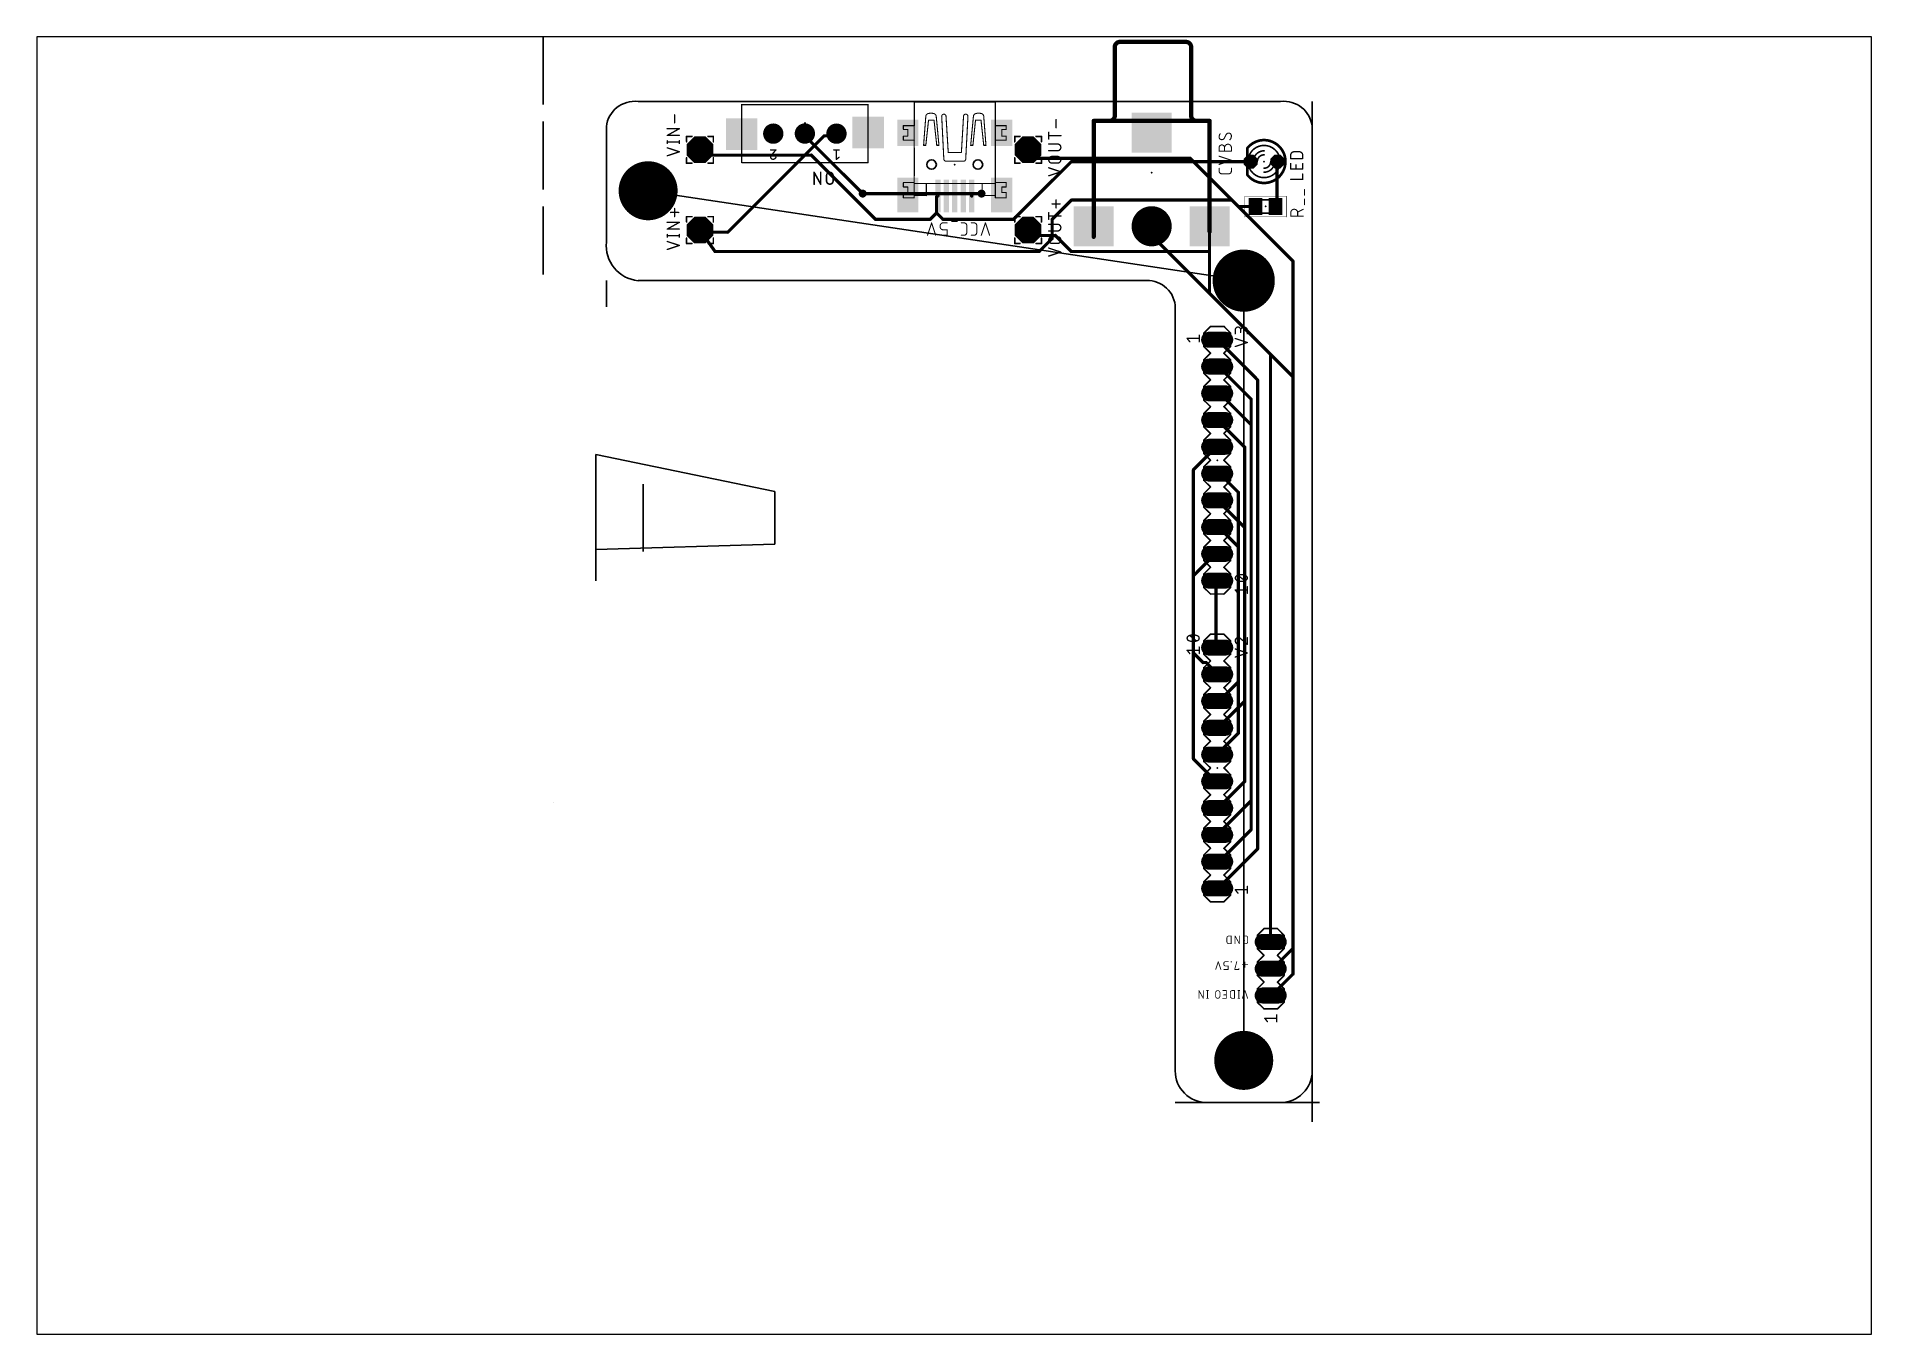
# Paper-space layout 'Layout3' of a CAD drawing. Header units: millimetres. Extents: x 30 to 267, y 21 to 189.
# The model-space entities are those that its viewports show. They can reach past a viewport. Long polylines and large blocks are cut down to what shows.
import ezdxf

# ---------------------------------------------------------------- set-up
doc = ezdxf.new("R2010")
doc.units = ezdxf.units.MM
doc.linetypes.add('ACAD_ISO02W100', pattern=[15, 12, -3])
doc.layers.get('0').update_dxf_attribs({"true_color": 0xe8e8e8})
doc.layers.get('0').transparency = 0.1
for name, color, linetype in [('1', 12, 'Continuous'), ('16', 132, 'Continuous'), ('17', 110, 'Continuous'), ('18', 110, 'Continuous'), ('19', 53, 'Continuous'), ('20', 31, 'Continuous'), ('21', 253, 'Continuous'), ('23', 53, 'Continuous'), ('25', 253, 'Continuous'), ('39', 12, 'Continuous'), ('41', 12, 'Continuous'), ('42', 132, 'Continuous'), ('51', 253, 'Continuous')]:
    doc.layers.add(name, color=color, linetype=linetype)
doc.layers.add('assy_3dprint', color=9, linetype='Continuous', transparency=0.5)
for name, color, linetype, true_color, transparency in [('left', 7, 'ACAD_ISO02W100', 0xffffff, 0.5), ('pcb', 7, 'ACAD_ISO02W100', 0xffffff, 0.5), ('top', 7, 'ACAD_ISO02W100', 0xffffff, 0.5)]:
    doc.layers.add(name, color=color, linetype=linetype, true_color=true_color, transparency=transparency)

# ---------------------------------------------------------------- blocks, each defined once
blk = doc.blocks.new('ROUNDP')
at = {"const_width": 0.5}
blk.add_lwpolyline([(0, -0.25, 1), (0, 0.25, 1), (0, -0.25)], format="xyb", dxfattribs=at)
blk = doc.blocks.new('SQUAREP')
blk.add_solid([(-0.5, -0.5), (0.5, -0.5), (-0.5, 0.5), (0.5, 0.5)])
blk = doc.blocks.new('OCTAGONP')
at = {"const_width": 0.5}
blk.add_lwpolyline([(-0.25, -0.1036), (-0.25, 0.1036), (-0.1036, 0.25), (0.1036, 0.25), (0.25, 0.1036), (0.25, -0.1036), (0.1036, -0.25), (-0.1036, -0.25), (-0.25, -0.1036), (-0.25, 0.1036)], dxfattribs=at)
blk = doc.blocks.new('RECT')
blk.add_solid([(-0.5, -0.5), (0.5, -0.5), (-0.5, 0.5), (0.5, 0.5)])
blk = doc.blocks.new('LONGP100')
at = {"const_width": 1}
blk.add_lwpolyline([(-0.5, 0), (0.5, 0)], dxfattribs=at)
at = {"const_width": 0.5}
for points in [[(-0.5, 0.25, 1), (-0.5, -0.25)], [(0.5, -0.25, 1), (0.5, 0.25)]]:
    blk.add_lwpolyline(points, format="xyb", dxfattribs=at)
blk = doc.blocks.new('ROUNDV')
at = {"const_width": 0.5}
blk.add_lwpolyline([(0, -0.25, 1), (0, 0.25, 1), (0, -0.25)], format="xyb", dxfattribs=at)

msp = doc.modelspace()

# ---------------------------------------------------------------- linework, layer by layer
at = {"layer": '1', "const_width": 0.305, "elevation": 11.6}
for points in [[(24.84, 113.16), (24.84, 113.38)], [(24.84, 113.16), (30.33, 107.68)], [(15.09, 111.33), (14.88, 111.84)], [(25.45, 111.33), (15.09, 111.33)], [(31.55, 105.24), (25.45, 111.33)], [(44.65, 105.24), (50.14, 110.72)], [(50.14, 110.72), (67.16, 110.72)], [(69.65, 110.72), (69.65, 106.46)], [(69.65, 110.72), (69.7, 110.72)], [(37.34, 107.37), (37.47, 107.44)], [(37.34, 107.37), (37.34, 105.85)], [(40.69, 107.68), (40.67, 107.44)], [(41.61, 107.68), (40.69, 107.68)], [(48.31, 105.24), (50.14, 107.07)], [(50.14, 107.07), (65.38, 107.07)], [(65.38, 107.07), (65.99, 106.46)], [(65.99, 106.46), (67.63, 106.46)], [(69.65, 106.46), (69.53, 106.46)], [(36.73, 105.24), (31.55, 105.24)], [(37.34, 105.85), (36.73, 105.24)], [(37.34, 105.85), (37.95, 105.24)], [(37.95, 105.24), (44.65, 105.24)], [(48.31, 103.41), (48.31, 105.24)], [(57.76, 104.58), (57.76, 103.71)], [(16.31, 102.19), (14.88, 104.22)], [(47.09, 102.19), (48.31, 103.41)], [(57.76, 103.71), (71.17, 90.3)], [(16.31, 102.19), (47.09, 102.19)], [(64.16, 93.66), (63.98, 93.81)], [(64.16, 93.66), (67.82, 90)], [(64.16, 88.78), (63.98, 88.73)], [(64.16, 88.78), (67.21, 85.73)], [(67.82, 90), (67.82, 45.5)], [(71.17, 90.3), (71.17, 33.61)], [(67.21, 85.73), (67.21, 50.07)], [(64.16, 78.42), (63.98, 78.57)], [(64.16, 78.42), (66.6, 75.98)], [(64.16, 75.98), (63.98, 76.03)], [(64.16, 75.98), (65.99, 74.15)], [(66.6, 75.98), (66.6, 59.52)], [(63.86, 73.54), (61.72, 71.4)], [(63.86, 73.54), (63.98, 73.49)], [(65.99, 74.15), (65.99, 61.35)], [(61.72, 71.4), (61.72, 64.09)], [(63.86, 70.8), (63.98, 70.95)], [(63.86, 70.8), (63.86, 64.7)], [(63.86, 64.7), (63.98, 64.6)], [(61.72, 64.09), (62.64, 63.18)], [(62.64, 63.18), (62.94, 63.18)], [(62.94, 63.18), (63.86, 62.26)], [(63.86, 62.26), (63.98, 62.06)], [(65.99, 61.35), (64.16, 59.52)], [(64.16, 59.52), (63.98, 59.52)], [(66.6, 59.52), (64.16, 57.08)], [(64.16, 57.08), (63.98, 56.98)], [(67.21, 50.07), (64.16, 47.02)], [(64.16, 47.02), (63.98, 46.82)], [(67.82, 45.5), (64.16, 41.84)], [(64.16, 41.84), (63.98, 41.74)], [(71.17, 33.61), (69.34, 31.78)], [(69.34, 31.78), (69.06, 31.58)]]:
    msp.add_lwpolyline(points, dxfattribs=at)
at = {"layer": '1', "const_width": 0.152, "elevation": 11.6}
for points in [[(24.92, 113.38, 1), (24.77, 113.38)], [(24.9, 113.22, 1), (24.79, 113.11)], [(24.77, 113.16, 1), (24.92, 113.16)], [(14.96, 111.87, 1), (14.81, 111.81)], [(15.09, 111.41, 1), (15.09, 111.26)], [(25.51, 111.39, 1), (25.4, 111.28)], [(25.45, 111.26, 1), (25.45, 111.41)], [(15.02, 111.31, 1), (15.16, 111.36)], [(50.14, 110.8, 1), (50.14, 110.65)], [(50.19, 110.67, 1), (50.09, 110.78)], [(67.16, 110.65, 1), (67.16, 110.8)], [(69.72, 110.72, 1), (69.57, 110.72)], [(69.65, 110.8, 1), (69.65, 110.65)], [(69.7, 110.65, 1), (69.7, 110.8)], [(30.27, 107.62, 1), (30.38, 107.73)], [(37.41, 107.37, 1), (37.26, 107.37)], [(37.3, 107.44, 1), (37.37, 107.3)], [(37.51, 107.38, 1), (37.44, 107.51)], [(40.6, 107.45, 1), (40.75, 107.44)], [(40.69, 107.75, 1), (40.69, 107.6)], [(40.77, 107.67, 1), (40.62, 107.68)], [(41.61, 107.6, 1), (41.61, 107.75)], [(50.14, 107.14, 1), (50.14, 106.99)], [(50.19, 107.01, 1), (50.09, 107.12)], [(65.43, 107.12, 1), (65.33, 107.01)], [(65.38, 106.99, 1), (65.38, 107.14)], [(65.99, 106.53, 1), (65.99, 106.38)], [(65.94, 106.4, 1), (66.04, 106.51)], [(67.63, 106.38, 1), (67.63, 106.53)], [(69.53, 106.53, 1), (69.53, 106.38)], [(69.57, 106.46, 1), (69.72, 106.46)], [(69.65, 106.38, 1), (69.65, 106.53)], [(31.55, 105.31, 1), (31.55, 105.16)], [(31.49, 105.18, 1), (31.6, 105.29)], [(36.67, 105.29, 1), (36.78, 105.18)], [(36.73, 105.16, 1), (36.73, 105.31)], [(37.39, 105.9, 1), (37.28, 105.79)], [(37.26, 105.85, 1), (37.41, 105.85)], [(37.39, 105.79, 1), (37.28, 105.9)], [(37.95, 105.31, 1), (37.95, 105.16)], [(37.89, 105.18, 1), (38, 105.29)], [(44.6, 105.29, 1), (44.71, 105.18)], [(44.65, 105.16, 1), (44.65, 105.31)], [(48.39, 105.24, 1), (48.23, 105.24)], [(48.26, 105.29, 1), (48.37, 105.18)], [(57.84, 104.58, 1), (57.68, 104.58)], [(14.95, 104.27, 1), (14.82, 104.18)], [(48.23, 103.41, 1), (48.39, 103.41)], [(48.37, 103.36, 1), (48.26, 103.46)], [(57.81, 103.77, 1), (57.71, 103.66)], [(57.68, 103.71, 1), (57.84, 103.71)], [(16.31, 102.27, 1), (16.31, 102.11)], [(16.24, 102.15, 1), (16.37, 102.23)], [(47.04, 102.24, 1), (47.15, 102.14)], [(47.09, 102.11, 1), (47.09, 102.27)], [(64.03, 93.87, 1), (63.93, 93.75)], [(64.21, 93.71, 1), (64.11, 93.6)], [(64.11, 93.6, 1), (64.21, 93.71)], [(63.96, 88.8, 1), (64, 88.65)], [(64.21, 88.83, 1), (64.11, 88.72)], [(64.18, 88.71, 1), (64.14, 88.85)], [(67.89, 90, 1), (67.74, 90)], [(67.76, 89.94, 1), (67.87, 90.05)], [(71.25, 90.3, 1), (71.09, 90.3)], [(71.12, 90.25, 1), (71.23, 90.36)], [(67.28, 85.73, 1), (67.13, 85.73)], [(67.15, 85.68, 1), (67.26, 85.78)], [(64.03, 78.63, 1), (63.93, 78.51)], [(64.21, 78.47, 1), (64.11, 78.36)], [(64.11, 78.36, 1), (64.21, 78.47)], [(64, 76.1, 1), (63.96, 75.95)], [(64.21, 76.03, 1), (64.11, 75.92)], [(64.14, 75.9, 1), (64.18, 76.05)], [(66.68, 75.98, 1), (66.52, 75.98)], [(66.55, 75.92, 1), (66.65, 76.03)], [(63.88, 73.61, 1), (63.83, 73.47)], [(63.91, 73.48, 1), (63.8, 73.59)], [(63.95, 73.42, 1), (64.01, 73.56)], [(66.07, 74.15, 1), (65.91, 74.15)], [(65.94, 74.09, 1), (66.04, 74.2)], [(61.8, 71.4, 1), (61.65, 71.4)], [(61.67, 71.46, 1), (61.78, 71.35)], [(63.93, 70.8, 1), (63.78, 70.8)], [(63.8, 70.84, 1), (63.91, 70.75)], [(64.04, 70.9, 1), (63.92, 71)], [(63.9, 64.76, 1), (63.81, 64.64)], [(63.78, 64.7, 1), (63.93, 64.7)], [(63.94, 64.54, 1), (64.03, 64.66)], [(61.78, 64.14, 1), (61.67, 64.04)], [(61.65, 64.09, 1), (61.8, 64.09)], [(62.64, 63.25, 1), (62.64, 63.1)], [(62.58, 63.12, 1), (62.69, 63.23)], [(63, 63.23, 1), (62.89, 63.12)], [(62.94, 63.1, 1), (62.94, 63.25)], [(63.92, 62.3, 1), (63.79, 62.22)], [(63.8, 62.21, 1), (63.91, 62.31)], [(63.92, 62.02, 1), (64.05, 62.1)], [(65.91, 61.35, 1), (66.07, 61.35)], [(66.04, 61.29, 1), (65.94, 61.4)], [(63.98, 59.59, 1), (63.98, 59.44)], [(64.11, 59.57, 1), (64.21, 59.46)], [(64.16, 59.44, 1), (64.16, 59.59)], [(66.52, 59.52, 1), (66.68, 59.52)], [(66.65, 59.46, 1), (66.55, 59.57)], [(63.95, 57.04, 1), (64.02, 56.91)], [(64.11, 57.13, 1), (64.21, 57.03)], [(64.2, 57.01, 1), (64.12, 57.15)], [(67.13, 50.07, 1), (67.28, 50.07)], [(67.26, 50.02, 1), (67.15, 50.12)], [(64.11, 47.07, 1), (64.21, 46.97)], [(64.22, 46.97, 1), (64.1, 47.07)], [(63.93, 46.87, 1), (64.04, 46.77)], [(67.74, 45.5, 1), (67.89, 45.5)], [(67.87, 45.44, 1), (67.76, 45.55)], [(63.95, 41.8, 1), (64.02, 41.67)], [(64.11, 41.89, 1), (64.21, 41.79)], [(64.2, 41.77, 1), (64.12, 41.91)], [(71.09, 33.61, 1), (71.25, 33.61)], [(71.23, 33.56, 1), (71.12, 33.66)], [(69.02, 31.64, 1), (69.11, 31.52)], [(69.29, 31.83, 1), (69.4, 31.73)], [(69.39, 31.72, 1), (69.3, 31.84)]]:
    msp.add_lwpolyline(points, format="xyb", dxfattribs=at)
at = {"layer": '16', "const_width": 0.305, "elevation": 11.6}
for points in [[(17.53, 104.02), (26.67, 113.16)], [(26.67, 113.16), (27.58, 113.16)], [(27.58, 113.16), (27.84, 113.37)], [(46.53, 111.28), (46.03, 111.84)], [(46.53, 111.28), (46.79, 111.03)], [(46.79, 111.03), (61.42, 111.03)], [(61.42, 111.03), (71.17, 101.28)], [(30.33, 107.68), (41.61, 107.68)], [(63.25, 104.32), (63.26, 104.58)], [(15.09, 104.02), (14.88, 104.22)], [(15.09, 104.02), (17.53, 104.02)], [(46.18, 103.71), (46.03, 104.22)], [(48.62, 103.71), (46.18, 103.71)], [(50.14, 102.19), (48.62, 103.71)], [(63.25, 104.32), (63.25, 102.19)], [(63.25, 102.19), (50.14, 102.19)], [(63.25, 102.19), (63.25, 98.23)], [(71.17, 101.28), (71.17, 36.05)], [(63.25, 98.23), (69.04, 92.44)], [(69.04, 92.44), (69.04, 36.66)], [(64.16, 91.22), (63.98, 91.27)], [(64.16, 91.22), (67.21, 88.17)], [(67.21, 88.17), (67.21, 47.33)], [(64.16, 86.04), (63.98, 86.19)], [(64.16, 86.04), (66.6, 83.6)], [(63.86, 83.6), (61.72, 81.46)], [(63.86, 83.6), (63.98, 83.65)], [(66.6, 83.6), (66.6, 51.9)], [(61.72, 81.46), (61.72, 54.03)], [(64.16, 81.16), (63.98, 81.11)], [(64.16, 81.16), (65.99, 79.33)], [(65.99, 79.33), (65.99, 56.47)], [(65.99, 56.47), (64.16, 54.64)], [(61.72, 54.03), (63.86, 51.9)], [(64.16, 54.64), (63.98, 54.44)], [(63.86, 51.9), (63.98, 51.9)], [(66.6, 51.9), (64.16, 49.46)], [(64.16, 49.46), (63.98, 49.36)], [(67.21, 47.33), (64.16, 44.28)], [(64.16, 44.28), (63.98, 44.28)], [(69.04, 36.66), (69.06, 36.66)], [(71.17, 36.05), (69.34, 34.22)], [(69.34, 34.22), (69.06, 34.12)]]:
    msp.add_lwpolyline(points, dxfattribs=at)
at = {"layer": '16', "const_width": 0.152, "elevation": 11.6}
for points in [[(26.67, 113.24, 1), (26.67, 113.09)], [(26.72, 113.11, 1), (26.62, 113.22)], [(27.54, 113.22, 1), (27.63, 113.1)], [(27.58, 113.09, 1), (27.58, 113.24)], [(27.89, 113.31, 1), (27.79, 113.43)], [(46.08, 111.89, 1), (45.97, 111.79)], [(46.59, 111.34, 1), (46.48, 111.23)], [(46.48, 111.23, 1), (46.59, 111.33)], [(46.79, 111.11, 1), (46.79, 110.95)], [(46.73, 110.98, 1), (46.84, 111.08)], [(61.47, 111.08, 1), (61.36, 110.98)], [(61.42, 110.95, 1), (61.42, 111.11)], [(30.33, 107.75, 1), (30.33, 107.6)], [(41.61, 107.6, 1), (41.61, 107.75)], [(63.34, 104.57, 1), (63.18, 104.58)], [(14.94, 104.28, 1), (14.83, 104.17)], [(15.09, 104.09, 1), (15.09, 103.94)], [(15.03, 103.96, 1), (15.14, 104.07)], [(17.47, 104.07, 1), (17.58, 103.96)], [(17.53, 103.94, 1), (17.53, 104.09)], [(46.1, 104.24, 1), (45.95, 104.2)], [(46.18, 103.79, 1), (46.18, 103.64)], [(46.1, 103.69, 1), (46.25, 103.74)], [(48.67, 103.77, 1), (48.56, 103.66)], [(48.62, 103.64, 1), (48.62, 103.79)], [(63.32, 104.32, 1), (63.17, 104.32)], [(63.17, 104.33, 1), (63.32, 104.32)], [(50.14, 102.27, 1), (50.14, 102.11)], [(50.09, 102.14, 1), (50.19, 102.24)], [(63.32, 102.19, 1), (63.17, 102.19)], [(63.17, 102.19, 1), (63.32, 102.19)], [(63.25, 102.11, 1), (63.25, 102.27)], [(71.25, 101.28, 1), (71.09, 101.28)], [(71.12, 101.22, 1), (71.23, 101.33)], [(63.3, 98.28, 1), (63.19, 98.17)], [(63.17, 98.23, 1), (63.32, 98.23)], [(69.11, 92.44, 1), (68.96, 92.44)], [(68.98, 92.38, 1), (69.09, 92.49)], [(64, 91.34, 1), (63.96, 91.19)], [(64.21, 91.27, 1), (64.11, 91.16)], [(64.14, 91.14, 1), (64.18, 91.29)], [(67.28, 88.17, 1), (67.13, 88.17)], [(67.15, 88.12, 1), (67.26, 88.22)], [(64.03, 86.25, 1), (63.93, 86.13)], [(64.21, 86.09, 1), (64.11, 85.98)], [(64.11, 85.98, 1), (64.21, 86.09)], [(63.83, 83.67, 1), (63.88, 83.53)], [(63.91, 83.54, 1), (63.8, 83.65)], [(64.01, 83.58, 1), (63.95, 83.72)], [(66.68, 83.6, 1), (66.52, 83.6)], [(66.55, 83.54, 1), (66.65, 83.65)], [(61.8, 81.46, 1), (61.65, 81.46)], [(61.67, 81.52, 1), (61.78, 81.41)], [(63.96, 81.18, 1), (64, 81.03)], [(64.21, 81.21, 1), (64.11, 81.1)], [(64.18, 81.09, 1), (64.14, 81.23)], [(66.07, 79.33, 1), (65.91, 79.33)], [(65.94, 79.28, 1), (66.04, 79.38)], [(65.91, 56.47, 1), (66.07, 56.47)], [(66.04, 56.42, 1), (65.94, 56.52)], [(61.78, 54.09, 1), (61.67, 53.98)], [(61.65, 54.03, 1), (61.8, 54.03)], [(63.93, 54.49, 1), (64.04, 54.39)], [(64.11, 54.69, 1), (64.21, 54.59)], [(64.22, 54.59, 1), (64.1, 54.69)], [(63.86, 51.97, 1), (63.86, 51.82)], [(63.8, 51.84, 1), (63.91, 51.95)], [(63.98, 51.82, 1), (63.98, 51.97)], [(66.52, 51.9, 1), (66.68, 51.9)], [(66.65, 51.84, 1), (66.55, 51.95)], [(63.95, 49.42, 1), (64.02, 49.29)], [(64.11, 49.51, 1), (64.21, 49.41)], [(64.2, 49.39, 1), (64.12, 49.53)], [(67.13, 47.33, 1), (67.28, 47.33)], [(67.26, 47.27, 1), (67.15, 47.38)], [(63.98, 44.35, 1), (63.98, 44.2)], [(64.11, 44.33, 1), (64.21, 44.22)], [(64.16, 44.2, 1), (64.16, 44.35)], [(69.04, 36.73, 1), (69.04, 36.58)], [(68.96, 36.66, 1), (69.11, 36.66)], [(69.06, 36.58, 1), (69.06, 36.73)], [(71.09, 36.05, 1), (71.25, 36.05)], [(71.23, 35.99, 1), (71.12, 36.1)], [(69.04, 34.19, 1), (69.09, 34.05)], [(69.29, 34.27, 1), (69.4, 34.17)], [(69.37, 34.15, 1), (69.32, 34.29)]]:
    msp.add_lwpolyline(points, format="xyb", dxfattribs=at)
at = {"layer": '19'}
for p, q in [((66.5, 99.42, 11.6), (10, 107.92, 11.6)), ((66.5, 25.42, 11.6), (66.5, 99.42, 11.6))]:
    msp.add_line(p, q, dxfattribs=at)
at = {"layer": '20'}
for p, q in [((70, 116.42, 11.6), (9, 116.42, 11.6)), ((73, 114.04, 11.6), (73, 116.42, 11.6)), ((6, 114.04, 11.6), (6, 103.08, 11.6)), ((9, 99.42, 11.6), (57, 99.42, 11.6)), ((63, 21.42, 11.6), (60, 21.42, 11.6))]:
    msp.add_line(p, q, dxfattribs=at)
at = {"layer": '20', "elevation": 11.6}
msp.add_lwpolyline([(73, 114.04), (73, 42.08), (73, 24.42, -0.414214), (70, 21.42), (63, 21.42, -0.414214), (60, 24.42), (60, 42.08), (60, 97.08)], format="xyb", dxfattribs=at)
at = {"layer": '20'}
for centre in [(36.87, 110.44, 11.6), (41.27, 110.44, 11.6)]:
    msp.add_circle(centre, 0.45, dxfattribs=at)
for centre, radius, start, end in [((8.69, 113.73, 11.6), 2.71, 83.4261, 173.4261), ((70.31, 113.73, 11.6), 2.71, 6.5739, 96.5739), ((9.33, 102.75, 11.6), 3.35, 174.3405, 264.3405), ((57.33, 96.75, 11.6), 2.69, 7.0458, 97.0458)]:
    msp.add_arc(centre, radius, start, end, dxfattribs=at)
at = {"layer": '21', "elevation": 11.6}
for points, const_width in [([(54.76, 122.08, 0.4142), (54.26, 121.58)], 0.41), ([(54.76, 122.18, 1), (54.76, 121.97)], 0.205), ([(54.76, 121.97, 1), (54.76, 122.18)], 0.205), ([(61.51, 121.58, 0.4142), (61.01, 122.08)], 0.41), ([(61.01, 122.18, 1), (61.01, 121.97)], 0.205), ([(61.01, 121.97, 1), (61.01, 122.18)], 0.205), ([(54.36, 121.58, 1), (54.16, 121.58)], 0.205), ([(54.16, 121.58, 1), (54.36, 121.58)], 0.205), ([(61.61, 121.58, 1), (61.41, 121.58)], 0.205), ([(61.41, 121.58, 1), (61.61, 121.58)], 0.205), ([(18.87, 116.13, 1), (18.81, 116.13)], 0.0635), ([(18.84, 116.16, 1), (18.84, 116.1)], 0.0635), ([(30.87, 116.13, 1), (30.81, 116.13)], 0.0635), ([(30.84, 116.1, 1), (30.84, 116.16)], 0.0635), ([(35.22, 116.39, 1), (35.22, 116.34)], 0.0508), ([(35.23, 116.39, 1), (35.23, 116.34)], 0.0508), ([(35.23, 116.39, 1), (35.23, 116.34)], 0.0508), ([(35.26, 116.36, 1), (35.21, 116.36)], 0.0508), ([(35.23, 116.34, 1), (35.23, 116.39)], 0.0508), ([(36.53, 115.27, 0.3087), (36.32, 115.01)], 0.102), ([(36.35, 115.01, 1), (36.3, 115.01)], 0.0508), ([(36.3, 115.01, 1), (36.35, 115.01)], 0.0508), ([(37.1, 115.27, 0.1499), (36.53, 115.27)], 0.102), ([(36.52, 115.29, 1), (36.54, 115.25)], 0.0508), ([(36.54, 115.25, 1), (36.52, 115.29)], 0.0508), ([(37.31, 115.01, 0.3087), (37.1, 115.27)], 0.102), ([(37.11, 115.29, 1), (37.09, 115.25)], 0.0508), ([(37.09, 115.25, 1), (37.11, 115.29)], 0.0508), ([(37.33, 115.01, 1), (37.28, 115.01)], 0.0508), ([(37.28, 115.01, 1), (37.33, 115.01)], 0.0508), ([(38.03, 115.22, 0.4142), (37.83, 115.01)], 0.102), ([(37.85, 115.01, 1), (37.8, 115.01)], 0.0508), ([(37.8, 115.01, 1), (37.85, 115.01)], 0.0508), ([(38.24, 115.01, 0.4142), (38.03, 115.22)], 0.102), ([(38.03, 115.24, 1), (38.03, 115.19)], 0.0508), ([(38.03, 115.19, 1), (38.03, 115.24)], 0.0508), ([(38.27, 115.01, 1), (38.22, 115.01)], 0.0508), ([(38.22, 115.01, 1), (38.27, 115.01)], 0.0508), ([(40.11, 115.22, 0.4142), (39.9, 115.01)], 0.102), ([(39.93, 115.01, 1), (39.88, 115.01)], 0.0508), ([(39.88, 115.01, 1), (39.93, 115.01)], 0.0508), ([(40.32, 115.01, 0.4142), (40.11, 115.22)], 0.102), ([(40.11, 115.24, 1), (40.11, 115.19)], 0.0508), ([(40.11, 115.24, 1), (40.11, 115.19)], 0.0508), ([(40.11, 115.19, 1), (40.11, 115.24)], 0.0508), ([(40.11, 115.19, 1), (40.11, 115.24)], 0.0508), ([(40.34, 115.01, 1), (40.29, 115.01)], 0.0508), ([(40.29, 115.01, 1), (40.34, 115.01)], 0.0508), ([(41.04, 115.27, 0.3087), (40.84, 115.01)], 0.102), ([(40.86, 115.01, 1), (40.81, 115.01)], 0.0508), ([(40.81, 115.01, 1), (40.86, 115.01)], 0.0508), ([(41.62, 115.27, 0.1499), (41.04, 115.27)], 0.102), ([(41.04, 115.29, 1), (41.05, 115.25)], 0.0508), ([(41.05, 115.25, 1), (41.04, 115.29)], 0.0508), ([(41.82, 115.01, 0.3087), (41.62, 115.27)], 0.102), ([(41.62, 115.29, 1), (41.61, 115.25)], 0.0508), ([(41.61, 115.25, 1), (41.62, 115.29)], 0.0508), ([(41.85, 115.01, 1), (41.8, 115.01)], 0.0508), ([(41.8, 115.01, 1), (41.85, 115.01)], 0.0508), ([(42.94, 116.36, 1), (42.89, 116.36)], 0.0508), ([(42.92, 116.34, 1), (42.92, 116.39)], 0.0508), ([(42.91, 116.34, 1), (42.91, 116.39)], 0.0508), ([(53.76, 114.58, 0.4142), (54.26, 115.08)], 0.41), ([(54.36, 115.08, 1), (54.16, 115.08)], 0.205), ([(54.16, 115.08, 1), (54.36, 115.08)], 0.205), ([(61.51, 115.08, 0.4142), (62.01, 114.58)], 0.41), ([(61.61, 115.08, 1), (61.41, 115.08)], 0.205), ([(61.41, 115.08, 1), (61.61, 115.08)], 0.205), ([(35.21, 114.86, 1), (35.26, 114.86)], 0.0508), ([(36.58, 114.67, 1), (36.58, 114.62)], 0.0508), ([(36.61, 114.64, 1), (36.56, 114.65)], 0.0508), ([(37.12, 114.65, 1), (37.07, 114.64)], 0.0508), ([(37.1, 114.62, 1), (37.1, 114.67)], 0.0508), ([(41.07, 114.64, 1), (41.02, 114.65)], 0.0508), ([(41.04, 114.67, 1), (41.04, 114.62)], 0.0508), ([(41.59, 114.65, 1), (41.54, 114.64)], 0.0508), ([(41.56, 114.62, 1), (41.56, 114.67)], 0.0508), ([(42.89, 114.86, 1), (42.94, 114.86)], 0.0508), ([(52.36, 114.58, 1), (52.16, 114.58)], 0.205), ([(52.26, 114.68, 1), (52.26, 114.47)], 0.205), ([(53.76, 114.68, 1), (53.76, 114.47)], 0.205), ([(53.76, 114.68, 1), (53.76, 114.47)], 0.205), ([(53.76, 114.47, 1), (53.76, 114.68)], 0.205), ([(54.76, 114.47, 1), (54.76, 114.68)], 0.205), ([(60.76, 114.68, 1), (60.76, 114.47)], 0.205), ([(62.01, 114.68, 1), (62.01, 114.47)], 0.205), ([(62.01, 114.47, 1), (62.01, 114.68)], 0.205), ([(62.01, 114.47, 1), (62.01, 114.68)], 0.205), ([(63.36, 114.58, 1), (63.16, 114.58)], 0.205), ([(63.26, 114.47, 1), (63.26, 114.68)], 0.205), ([(13.61, 113.15, 1), (13.61, 113.07)], 0.0762), ([(13.65, 113.11, 1), (13.58, 113.11)], 0.0762), ([(13.58, 112.6, 1), (13.65, 112.6)], 0.0762), ([(14.12, 113.07, 1), (14.12, 113.15)], 0.0762), ([(15.65, 113.15, 1), (15.65, 113.07)], 0.0762), ([(16.19, 113.11, 1), (16.12, 113.11)], 0.0762), ([(16.12, 112.6, 1), (16.19, 112.6)], 0.0762), ([(16.15, 113.07, 1), (16.15, 113.15)], 0.0762), ([(21.59, 111.86, 1), (21.59, 111.79)], 0.0635), ([(22.11, 111.81, 1), (22.06, 111.85)], 0.0635), ([(22.09, 111.79, 1), (22.09, 111.86)], 0.0635), ([(27.59, 111.86, 1), (27.59, 111.79)], 0.0635), ([(27.87, 111.83, 1), (27.81, 111.83)], 0.0635), ([(28.09, 111.79, 1), (28.09, 111.86)], 0.0635), ([(35.25, 112.05, 1), (35.2, 112.05)], 0.0508), ([(36.11, 112.28, 1), (36.11, 112.23)], 0.0508), ([(36.09, 112.26, 1), (36.14, 112.26)], 0.0508), ([(36.3, 112.26, 1), (36.35, 112.26)], 0.0508), ([(36.32, 112.23, 1), (36.32, 112.28)], 0.0508), ([(37.36, 112.28, 1), (37.36, 112.23)], 0.0508), ([(37.33, 112.26, 1), (37.38, 112.26)], 0.0508), ([(37.54, 112.26, 1), (37.59, 112.26)], 0.0508), ([(37.57, 112.23, 1), (37.57, 112.28)], 0.0508), ([(38.45, 111.61, 1), (38.45, 111.56)], 0.0508), ([(38.42, 111.58, 1), (38.47, 111.59)], 0.0508), ([(39.67, 111.59, 1), (39.72, 111.58)], 0.0508), ([(39.7, 111.56, 1), (39.7, 111.61)], 0.0508), ([(40.58, 112.28, 1), (40.58, 112.23)], 0.0508), ([(40.55, 112.26, 1), (40.6, 112.26)], 0.0508), ([(40.76, 112.26, 1), (40.81, 112.26)], 0.0508), ([(40.79, 112.23, 1), (40.79, 112.28)], 0.0508), ([(41.82, 112.28, 1), (41.82, 112.23)], 0.0508), ([(41.8, 112.26, 1), (41.85, 112.26)], 0.0508), ([(42.01, 112.26, 1), (42.06, 112.26)], 0.0508), ([(42.03, 112.23, 1), (42.03, 112.28)], 0.0508), ([(42.94, 111.99, 1), (42.89, 111.99)], 0.0508), ([(44.76, 113.15, 1), (44.76, 113.07)], 0.0762), ([(44.79, 113.11, 1), (44.72, 113.11)], 0.0762), ([(44.72, 112.6, 1), (44.79, 112.6)], 0.0762), ([(45.26, 113.07, 1), (45.26, 113.15)], 0.0762), ([(46.79, 113.15, 1), (46.79, 113.07)], 0.0762), ([(47.33, 113.11, 1), (47.26, 113.11)], 0.0762), ([(47.26, 112.6, 1), (47.33, 112.6)], 0.0762), ([(47.3, 113.07, 1), (47.3, 113.15)], 0.0762), ([(68.43, 112.76, 0.2206), (66.88, 112.04)], 0.254), ([(66.83, 112.08, 1), (66.93, 112)], 0.127), ([(68.43, 112.25, 0.2315), (67.22, 111.66)], 0.152), ([(67.19, 111.68, 1), (67.26, 111.64)], 0.0762), ([(70.19, 111.73, 0.2691), (68.43, 112.76)], 0.254), ([(68.43, 112.82, 1), (68.43, 112.69)], 0.127), ([(69.63, 111.66, 0.2315), (68.43, 112.25)], 0.152), ([(68.43, 112.29, 1), (68.43, 112.21)], 0.0762), ([(68.43, 112.69, 1), (68.43, 112.82)], 0.127), ([(68.43, 112.21, 1), (68.43, 112.29)], 0.0762), ([(69.6, 111.64, 1), (69.66, 111.68)], 0.0762), ([(70.14, 111.7, 1), (70.25, 111.76)], 0.127), ([(13.65, 111.08, 1), (13.58, 111.08)], 0.0762), ([(13.61, 110.61, 1), (13.61, 110.53)], 0.0762), ([(13.58, 110.57, 1), (13.65, 110.57)], 0.0762), ([(14.12, 110.53, 1), (14.12, 110.61)], 0.0762), ([(15.65, 110.61, 1), (15.65, 110.53)], 0.0762), ([(16.19, 111.08, 1), (16.12, 111.08)], 0.0762), ([(16.12, 110.57, 1), (16.19, 110.57)], 0.0762), ([(16.15, 110.53, 1), (16.15, 110.61)], 0.0762), ([(18.84, 110.66, 1), (18.84, 110.6)], 0.0635), ([(18.81, 110.63, 1), (18.87, 110.63)], 0.0635), ([(21.67, 111.33, 0.2053), (21.59, 111.16)], 0.127), ([(21.59, 111.16, 0.4142), (21.82, 110.94)], 0.127), ([(21.63, 111.16, 1), (21.56, 111.16)], 0.0635), ([(21.56, 111.16, 1), (21.63, 111.16)], 0.0635), ([(21.64, 111.35, 1), (21.69, 111.31)], 0.0635), ([(21.69, 111.31, 1), (21.65, 111.36)], 0.0635), ([(21.82, 110.94, 0.3252), (22.09, 111.13)], 0.127), ([(21.82, 110.97, 1), (21.82, 110.91)], 0.0635), ([(21.82, 110.91, 1), (21.82, 110.97)], 0.0635), ([(22.12, 111.13, 1), (22.06, 111.14)], 0.0635), ([(27.82, 110.96, 1), (27.86, 110.91)], 0.0635), ([(27.81, 110.94, 1), (27.87, 110.94)], 0.0635), ([(28.11, 111.11, 1), (28.07, 111.16)], 0.0635), ([(30.81, 110.63, 1), (30.87, 110.63)], 0.0635), ([(30.84, 110.6, 1), (30.84, 110.66)], 0.0635), ([(38.03, 110.96, 0.3825), (38.24, 110.75)], 0.102), ([(38.06, 110.96, 1), (38.01, 110.96)], 0.0508), ([(38.01, 110.96, 1), (38.06, 110.96)], 0.0508), ([(38.24, 110.78, 1), (38.24, 110.73)], 0.0508), ([(38.24, 110.73, 1), (38.24, 110.78)], 0.0508), ([(39.9, 110.75, 0.3827), (40.11, 110.96)], 0.102), ([(39.9, 110.78, 1), (39.9, 110.73)], 0.0508), ([(39.9, 110.73, 1), (39.9, 110.78)], 0.0508), ([(40.14, 110.96, 1), (40.09, 110.96)], 0.0508), ([(40.09, 110.96, 1), (40.14, 110.96)], 0.0508), ([(44.79, 111.08, 1), (44.72, 111.08)], 0.0762), ([(44.76, 110.61, 1), (44.76, 110.53)], 0.0762), ([(44.72, 110.57, 1), (44.79, 110.57)], 0.0762), ([(45.26, 110.53, 1), (45.26, 110.61)], 0.0762), ([(46.79, 110.61, 1), (46.79, 110.53)], 0.0762), ([(47.33, 111.08, 1), (47.26, 111.08)], 0.0762), ([(47.26, 110.57, 1), (47.33, 110.57)], 0.0762), ([(47.3, 110.53, 1), (47.3, 110.61)], 0.0762), ([(67.19, 109.84, 0.2422), (68.43, 109.2)], 0.152), ([(67.22, 109.86, 1), (67.16, 109.82)], 0.0762), ([(68.43, 108.69, 0.277), (70.22, 109.77)], 0.254), ([(68.43, 109.2, 0.2361), (69.65, 109.81)], 0.152), ([(69.68, 109.79, 1), (69.62, 109.83)], 0.0762), ([(70.28, 109.74, 1), (70.16, 109.8)], 0.127), ([(35.2, 109.36, 1), (35.25, 109.36)], 0.0508), ([(35.75, 108.66, 1), (35.75, 108.61)], 0.0508), ([(36.4, 108.63, 1), (36.35, 108.63)], 0.0508), ([(36.37, 108.61, 1), (36.37, 108.66)], 0.0508), ([(41.7, 108.63, 1), (41.65, 108.63)], 0.0508), ([(41.67, 108.66, 1), (41.67, 108.61)], 0.0508), ([(42.4, 108.61, 1), (42.4, 108.66)], 0.0508), ([(42.89, 109.46, 1), (42.94, 109.46)], 0.0508), ([(66.87, 109.42, 0.2226), (68.43, 108.69)], 0.254), ([(66.92, 109.46, 1), (66.82, 109.38)], 0.127), ([(68.43, 108.76, 1), (68.43, 108.63)], 0.127), ([(68.43, 109.24, 1), (68.43, 109.16)], 0.0762), ([(68.43, 108.63, 1), (68.43, 108.76)], 0.127), ([(68.43, 109.16, 1), (68.43, 109.24)], 0.0762), ([(35.74, 107.51, 1), (35.74, 107.46)], 0.0508), ([(36.35, 107.49, 1), (36.4, 107.49)], 0.0508), ([(36.37, 107.46, 1), (36.37, 107.51)], 0.0508), ([(41.67, 107.53, 1), (41.67, 107.48)], 0.0508), ([(41.65, 107.5, 1), (41.7, 107.5)], 0.0508), ([(42.4, 107.48, 1), (42.4, 107.53)], 0.0508), ([(52.16, 107.58, 1), (52.36, 107.58)], 0.205), ([(63.16, 107.58, 1), (63.36, 107.58)], 0.205), ([(13.61, 105.53, 1), (13.61, 105.45)], 0.0762), ([(13.65, 105.49, 1), (13.58, 105.49)], 0.0762), ([(13.58, 104.98, 1), (13.65, 104.98)], 0.0762), ([(14.12, 105.45, 1), (14.12, 105.53)], 0.0762), ([(15.65, 105.53, 1), (15.65, 105.45)], 0.0762), ([(16.19, 105.49, 1), (16.12, 105.49)], 0.0762), ([(16.12, 104.98, 1), (16.19, 104.98)], 0.0762), ([(16.15, 105.45, 1), (16.15, 105.53)], 0.0762), ([(44.76, 105.53, 1), (44.76, 105.45)], 0.0762), ([(44.79, 105.49, 1), (44.72, 105.49)], 0.0762), ([(44.72, 104.98, 1), (44.79, 104.98)], 0.0762), ([(45.26, 105.45, 1), (45.26, 105.53)], 0.0762), ([(46.79, 105.53, 1), (46.79, 105.45)], 0.0762), ([(47.33, 105.49, 1), (47.26, 105.49)], 0.0762), ([(47.26, 104.98, 1), (47.33, 104.98)], 0.0762), ([(47.3, 105.45, 1), (47.3, 105.53)], 0.0762), ([(13.65, 103.46, 1), (13.58, 103.46)], 0.0762), ([(13.61, 102.99, 1), (13.61, 102.91)], 0.0762), ([(13.58, 102.95, 1), (13.65, 102.95)], 0.0762), ([(14.12, 102.91, 1), (14.12, 102.99)], 0.0762), ([(15.65, 102.99, 1), (15.65, 102.91)], 0.0762), ([(16.19, 103.46, 1), (16.12, 103.46)], 0.0762), ([(16.12, 102.95, 1), (16.19, 102.95)], 0.0762), ([(16.15, 102.91, 1), (16.15, 102.99)], 0.0762), ([(44.79, 103.46, 1), (44.72, 103.46)], 0.0762), ([(44.76, 102.99, 1), (44.76, 102.91)], 0.0762), ([(44.72, 102.95, 1), (44.79, 102.95)], 0.0762), ([(45.26, 102.91, 1), (45.26, 102.99)], 0.0762), ([(46.79, 102.99, 1), (46.79, 102.91)], 0.0762), ([(47.33, 103.46, 1), (47.26, 103.46)], 0.0762), ([(47.26, 102.95, 1), (47.33, 102.95)], 0.0762), ([(47.3, 102.91, 1), (47.3, 102.99)], 0.0762), ([(62.3, 94.25, 1), (62.24, 94.25)], 0.0635), ([(62.75, 94.44, 1), (62.67, 94.44)], 0.0762), ([(62.69, 94.47, 1), (62.74, 94.42)], 0.0762), ([(63.35, 95.12, 1), (63.35, 95.04)], 0.0762), ([(63.37, 95.05, 1), (63.32, 95.1)], 0.0762), ([(64.64, 95.1, 1), (64.59, 95.05)], 0.0762), ([(64.62, 95.04, 1), (64.62, 95.12)], 0.0762), ([(65.29, 94.44, 1), (65.21, 94.44)], 0.0762), ([(65.23, 94.42, 1), (65.28, 94.47)], 0.0762), ([(61.15, 93.95, 1), (61.1, 93.91)], 0.0635), ([(61.13, 93.97, 1), (61.13, 93.9)], 0.0635), ([(61.35, 93.6, 1), (61.4, 93.64)], 0.0635), ([(62.24, 93.62, 1), (62.3, 93.62)], 0.0635), ([(62.27, 93.9, 1), (62.27, 93.97)], 0.0635), ([(62.74, 93.2, 1), (62.69, 93.15)], 0.0762), ([(62.67, 93.17, 1), (62.75, 93.17)], 0.0762), ([(63.37, 92.51, 1), (63.32, 92.56)], 0.0762), ([(63.32, 92.51, 1), (63.37, 92.56)], 0.0762), ([(64.64, 92.56, 1), (64.59, 92.51)], 0.0762), ([(64.59, 92.56, 1), (64.64, 92.51)], 0.0762), ([(65.21, 93.17, 1), (65.29, 93.17)], 0.0762), ([(65.28, 93.15, 1), (65.23, 93.2)], 0.0762), ([(62.75, 91.9, 1), (62.67, 91.9)], 0.0762), ([(62.69, 91.93, 1), (62.74, 91.88)], 0.0762), ([(62.74, 90.66, 1), (62.69, 90.61)], 0.0762), ([(62.67, 90.63, 1), (62.75, 90.63)], 0.0762), ([(65.29, 91.9, 1), (65.21, 91.9)], 0.0762), ([(65.21, 90.63, 1), (65.29, 90.63)], 0.0762), ([(65.23, 91.88, 1), (65.28, 91.93)], 0.0762), ([(65.28, 90.61, 1), (65.23, 90.66)], 0.0762), ([(62.75, 89.36, 1), (62.67, 89.36)], 0.0762), ([(62.69, 89.39, 1), (62.74, 89.34)], 0.0762), ([(63.37, 89.97, 1), (63.32, 90.02)], 0.0762), ([(63.32, 89.97, 1), (63.37, 90.02)], 0.0762), ([(64.64, 90.02, 1), (64.59, 89.97)], 0.0762), ([(64.59, 90.02, 1), (64.64, 89.97)], 0.0762), ([(65.29, 89.36, 1), (65.21, 89.36)], 0.0762), ([(65.23, 89.34, 1), (65.28, 89.39)], 0.0762), ([(62.74, 88.12, 1), (62.69, 88.07)], 0.0762), ([(62.67, 88.09, 1), (62.75, 88.09)], 0.0762), ([(63.37, 87.43, 1), (63.32, 87.48)], 0.0762), ([(63.32, 87.43, 1), (63.37, 87.48)], 0.0762), ([(64.64, 87.48, 1), (64.59, 87.43)], 0.0762), ([(64.59, 87.48, 1), (64.64, 87.43)], 0.0762), ([(65.21, 88.09, 1), (65.29, 88.09)], 0.0762), ([(65.28, 88.07, 1), (65.23, 88.12)], 0.0762), ([(62.75, 86.82, 1), (62.67, 86.82)], 0.0762), ([(62.69, 86.85, 1), (62.74, 86.8)], 0.0762), ([(62.74, 85.58, 1), (62.69, 85.53)], 0.0762), ([(62.67, 85.55, 1), (62.75, 85.55)], 0.0762), ([(65.29, 86.82, 1), (65.21, 86.82)], 0.0762), ([(65.21, 85.55, 1), (65.29, 85.55)], 0.0762), ([(65.23, 86.8, 1), (65.28, 86.85)], 0.0762), ([(65.28, 85.53, 1), (65.23, 85.58)], 0.0762), ([(62.75, 84.28, 1), (62.67, 84.28)], 0.0762), ([(62.69, 84.31, 1), (62.74, 84.26)], 0.0762), ([(63.37, 84.89, 1), (63.32, 84.94)], 0.0762), ([(63.32, 84.89, 1), (63.37, 84.94)], 0.0762), ([(64.64, 84.94, 1), (64.59, 84.89)], 0.0762), ([(64.59, 84.94, 1), (64.64, 84.89)], 0.0762), ([(65.29, 84.28, 1), (65.21, 84.28)], 0.0762), ([(65.23, 84.26, 1), (65.28, 84.31)], 0.0762), ([(62.74, 83.04, 1), (62.69, 82.99)], 0.0762), ([(62.67, 83.01, 1), (62.75, 83.01)], 0.0762), ([(63.37, 82.35, 1), (63.32, 82.4)], 0.0762), ([(63.32, 82.35, 1), (63.37, 82.4)], 0.0762), ([(64.64, 82.4, 1), (64.59, 82.35)], 0.0762), ([(64.59, 82.4, 1), (64.64, 82.35)], 0.0762), ([(65.21, 83.01, 1), (65.29, 83.01)], 0.0762), ([(65.28, 82.99, 1), (65.23, 83.04)], 0.0762), ([(62.75, 81.74, 1), (62.67, 81.74)], 0.0762), ([(62.69, 81.77, 1), (62.74, 81.72)], 0.0762), ([(62.74, 80.5, 1), (62.69, 80.45)], 0.0762), ([(62.67, 80.47, 1), (62.75, 80.47)], 0.0762), ([(65.29, 81.74, 1), (65.21, 81.74)], 0.0762), ([(65.21, 80.47, 1), (65.29, 80.47)], 0.0762), ([(65.23, 81.72, 1), (65.28, 81.77)], 0.0762), ([(65.28, 80.45, 1), (65.23, 80.5)], 0.0762), ([(62.75, 79.2, 1), (62.67, 79.2)], 0.0762), ([(62.69, 79.23, 1), (62.74, 79.18)], 0.0762), ([(63.37, 79.81, 1), (63.32, 79.86)], 0.0762), ([(63.32, 79.81, 1), (63.37, 79.86)], 0.0762), ([(64.64, 79.86, 1), (64.59, 79.81)], 0.0762), ([(64.59, 79.86, 1), (64.64, 79.81)], 0.0762), ([(65.29, 79.2, 1), (65.21, 79.2)], 0.0762), ([(65.23, 79.18, 1), (65.28, 79.23)], 0.0762), ([(62.74, 77.96, 1), (62.69, 77.91)], 0.0762), ([(62.67, 77.93, 1), (62.75, 77.93)], 0.0762), ([(62.75, 76.66, 1), (62.67, 76.66)], 0.0762), ([(62.69, 76.69, 1), (62.74, 76.64)], 0.0762), ([(63.37, 77.27, 1), (63.32, 77.32)], 0.0762), ([(63.32, 77.27, 1), (63.37, 77.32)], 0.0762), ([(64.64, 77.32, 1), (64.59, 77.27)], 0.0762), ([(64.59, 77.32, 1), (64.64, 77.27)], 0.0762), ([(65.21, 77.93, 1), (65.29, 77.93)], 0.0762), ([(65.29, 76.66, 1), (65.21, 76.66)], 0.0762), ([(65.28, 77.91, 1), (65.23, 77.96)], 0.0762), ([(65.23, 76.64, 1), (65.28, 76.69)], 0.0762), ([(62.74, 75.42, 1), (62.69, 75.37)], 0.0762), ([(62.67, 75.39, 1), (62.75, 75.39)], 0.0762), ([(65.21, 75.39, 1), (65.29, 75.39)], 0.0762), ([(65.28, 75.37, 1), (65.23, 75.42)], 0.0762), ([(62.75, 74.12, 1), (62.67, 74.12)], 0.0762), ([(62.69, 74.15, 1), (62.74, 74.1)], 0.0762), ([(63.37, 74.73, 1), (63.32, 74.78)], 0.0762), ([(63.32, 74.73, 1), (63.37, 74.78)], 0.0762), ([(64.64, 74.78, 1), (64.59, 74.73)], 0.0762), ([(64.59, 74.78, 1), (64.64, 74.73)], 0.0762), ([(65.29, 74.12, 1), (65.21, 74.12)], 0.0762), ([(65.23, 74.1, 1), (65.28, 74.15)], 0.0762), ([(62.74, 72.88, 1), (62.69, 72.83)], 0.0762), ([(62.67, 72.85, 1), (62.75, 72.85)], 0.0762), ([(62.75, 71.58, 1), (62.67, 71.58)], 0.0762), ([(62.69, 71.61, 1), (62.74, 71.56)], 0.0762), ([(63.37, 72.19, 1), (63.32, 72.24)], 0.0762), ([(63.32, 72.19, 1), (63.37, 72.24)], 0.0762), ([(64.64, 72.24, 1), (64.59, 72.19)], 0.0762), ([(64.59, 72.24, 1), (64.64, 72.19)], 0.0762), ([(65.21, 72.85, 1), (65.29, 72.85)], 0.0762), ([(65.29, 71.58, 1), (65.21, 71.58)], 0.0762), ([(65.28, 72.83, 1), (65.23, 72.88)], 0.0762), ([(65.23, 71.56, 1), (65.28, 71.61)], 0.0762), ([(65.86, 71.42, 0.3205), (65.7, 71.2)], 0.127), ([(66.27, 71.52, 0.1139), (65.86, 71.42)], 0.127), ([(65.84, 71.45, 1), (65.87, 71.4)], 0.0635), ([(65.87, 71.39, 1), (65.85, 71.45)], 0.0635), ([(65.97, 71.48, 1), (65.93, 71.43)], 0.0635), ([(66.68, 71.42, 0.1139), (66.27, 71.52)], 0.127), ([(66.27, 71.55, 1), (66.27, 71.49)], 0.0635), ([(66.27, 71.49, 1), (66.27, 71.55)], 0.0635), ([(66.84, 71.2, 0.3205), (66.68, 71.42)], 0.127), ([(66.69, 71.45, 1), (66.67, 71.39)], 0.0635), ([(66.67, 71.4, 1), (66.7, 71.45)], 0.0635), ([(62.74, 70.34, 1), (62.69, 70.29)], 0.0762), ([(62.67, 70.31, 1), (62.75, 70.31)], 0.0762), ([(63.35, 69.72, 1), (63.35, 69.64)], 0.0762), ([(63.32, 69.65, 1), (63.37, 69.7)], 0.0762), ([(64.59, 69.7, 1), (64.64, 69.65)], 0.0762), ([(64.62, 69.64, 1), (64.62, 69.72)], 0.0762), ([(65.21, 70.31, 1), (65.29, 70.31)], 0.0762), ([(65.28, 70.29, 1), (65.23, 70.34)], 0.0762), ([(65.7, 71.2, 0.3205), (65.86, 70.98)], 0.127), ([(65.73, 71.2, 1), (65.67, 71.2)], 0.0635), ([(65.67, 71.2, 1), (65.73, 71.2)], 0.0635), ([(65.72, 70.08, 1), (65.67, 70.04)], 0.0635), ([(65.7, 70.09, 1), (65.7, 70.03)], 0.0635), ([(65.86, 70.98, 0.1139), (66.27, 70.88)], 0.127), ([(65.87, 71.01, 1), (65.84, 70.95)], 0.0635), ([(65.85, 70.95, 1), (65.87, 71.01)], 0.0635), ([(65.93, 69.72, 1), (65.98, 69.76)], 0.0635), ([(66.27, 70.88, 0.1139), (66.68, 70.98)], 0.127), ([(66.27, 70.92, 1), (66.27, 70.85)], 0.0635), ([(66.27, 70.85, 1), (66.27, 70.92)], 0.0635), ([(66.57, 70.92, 1), (66.61, 70.97)], 0.0635), ([(66.68, 70.98, 0.3205), (66.84, 71.2)], 0.127), ([(66.67, 71.01, 1), (66.69, 70.95)], 0.0635), ([(66.7, 70.95, 1), (66.67, 71.01)], 0.0635), ([(66.87, 71.2, 1), (66.81, 71.2)], 0.0635), ([(66.81, 71.2, 1), (66.87, 71.2)], 0.0635), ([(66.87, 70.38, 1), (66.81, 70.38)], 0.0635), ([(66.81, 69.74, 1), (66.87, 69.74)], 0.0635), ([(66.84, 70.03, 1), (66.84, 70.09)], 0.0635), ([(61.28, 65.71, 0.3205), (61.13, 65.49)], 0.127), ([(61.13, 65.49, 0.3205), (61.28, 65.26)], 0.127), ([(61.16, 65.49, 1), (61.09, 65.49)], 0.0635), ([(61.09, 65.49, 1), (61.16, 65.49)], 0.0635), ([(61.7, 65.8, 0.1139), (61.28, 65.71)], 0.127), ([(61.27, 65.74, 1), (61.3, 65.68)], 0.0635), ([(61.28, 65.26, 0.1139), (61.7, 65.17)], 0.127), ([(61.3, 65.29, 1), (61.27, 65.24)], 0.0635), ([(61.29, 65.68, 1), (61.27, 65.74)], 0.0635), ([(61.27, 65.23, 1), (61.29, 65.29)], 0.0635), ([(61.4, 65.77, 1), (61.36, 65.72)], 0.0635), ([(62.11, 65.71, 0.1139), (61.7, 65.8)], 0.127), ([(61.7, 65.84, 1), (61.7, 65.77)], 0.0635), ([(61.7, 65.17, 0.1139), (62.11, 65.26)], 0.127), ([(61.7, 65.2, 1), (61.7, 65.14)], 0.0635), ([(61.7, 65.77, 1), (61.7, 65.84)], 0.0635), ([(61.7, 65.14, 1), (61.7, 65.2)], 0.0635), ([(61.99, 65.21, 1), (62.03, 65.26)], 0.0635), ([(62.27, 65.49, 0.3205), (62.11, 65.71)], 0.127), ([(62.12, 65.74, 1), (62.1, 65.68)], 0.0635), ([(62.11, 65.26, 0.3205), (62.27, 65.49)], 0.127), ([(62.1, 65.29, 1), (62.12, 65.23)], 0.0635), ([(62.1, 65.68, 1), (62.12, 65.74)], 0.0635), ([(62.12, 65.24, 1), (62.1, 65.29)], 0.0635), ([(62.3, 65.49, 1), (62.24, 65.49)], 0.0635), ([(62.24, 65.49, 1), (62.3, 65.49)], 0.0635), ([(62.3, 64.66, 1), (62.24, 64.66)], 0.0635), ([(62.75, 65.23, 1), (62.67, 65.23)], 0.0762), ([(62.69, 65.26, 1), (62.74, 65.21)], 0.0762), ([(63.35, 65.91, 1), (63.35, 65.83)], 0.0762), ([(63.37, 65.84, 1), (63.32, 65.89)], 0.0762), ([(64.64, 65.89, 1), (64.59, 65.84)], 0.0762), ([(64.62, 65.83, 1), (64.62, 65.91)], 0.0762), ([(65.29, 65.23, 1), (65.21, 65.23)], 0.0762), ([(65.23, 65.21, 1), (65.28, 65.26)], 0.0762), ([(61.15, 64.36, 1), (61.1, 64.32)], 0.0635), ([(61.13, 64.38, 1), (61.13, 64.31)], 0.0635), ([(61.35, 64.01, 1), (61.4, 64.05)], 0.0635), ([(62.24, 64.03, 1), (62.3, 64.03)], 0.0635), ([(62.27, 64.31, 1), (62.27, 64.38)], 0.0635), ([(62.74, 63.99, 1), (62.69, 63.94)], 0.0762), ([(62.67, 63.96, 1), (62.75, 63.96)], 0.0762), ([(62.75, 62.69, 1), (62.67, 62.69)], 0.0762), ([(62.69, 62.72, 1), (62.74, 62.67)], 0.0762), ([(63.37, 63.3, 1), (63.32, 63.35)], 0.0762), ([(63.32, 63.3, 1), (63.37, 63.35)], 0.0762), ([(64.64, 63.35, 1), (64.59, 63.3)], 0.0762), ([(64.59, 63.35, 1), (64.64, 63.3)], 0.0762), ([(65.21, 63.96, 1), (65.29, 63.96)], 0.0762), ([(65.29, 62.69, 1), (65.21, 62.69)], 0.0762), ([(65.28, 63.94, 1), (65.23, 63.99)], 0.0762), ([(65.23, 62.67, 1), (65.28, 62.72)], 0.0762), ([(62.74, 61.45, 1), (62.69, 61.4)], 0.0762), ([(62.67, 61.42, 1), (62.75, 61.42)], 0.0762), ([(65.21, 61.42, 1), (65.29, 61.42)], 0.0762), ([(65.28, 61.4, 1), (65.23, 61.45)], 0.0762), ([(62.75, 60.15, 1), (62.67, 60.15)], 0.0762), ([(62.69, 60.18, 1), (62.74, 60.13)], 0.0762), ([(63.37, 60.76, 1), (63.32, 60.81)], 0.0762), ([(63.32, 60.76, 1), (63.37, 60.81)], 0.0762), ([(64.64, 60.81, 1), (64.59, 60.76)], 0.0762), ([(64.59, 60.81, 1), (64.64, 60.76)], 0.0762), ([(65.29, 60.15, 1), (65.21, 60.15)], 0.0762), ([(65.23, 60.13, 1), (65.28, 60.18)], 0.0762), ([(62.74, 58.91, 1), (62.69, 58.86)], 0.0762), ([(62.67, 58.88, 1), (62.75, 58.88)], 0.0762), ([(62.75, 57.61, 1), (62.67, 57.61)], 0.0762), ([(62.69, 57.64, 1), (62.74, 57.59)], 0.0762), ([(63.37, 58.22, 1), (63.32, 58.27)], 0.0762), ([(63.32, 58.22, 1), (63.37, 58.27)], 0.0762), ([(64.64, 58.27, 1), (64.59, 58.22)], 0.0762), ([(64.59, 58.27, 1), (64.64, 58.22)], 0.0762), ([(65.21, 58.88, 1), (65.29, 58.88)], 0.0762), ([(65.29, 57.61, 1), (65.21, 57.61)], 0.0762), ([(65.28, 58.86, 1), (65.23, 58.91)], 0.0762), ([(65.23, 57.59, 1), (65.28, 57.64)], 0.0762), ([(62.74, 56.37, 1), (62.69, 56.32)], 0.0762), ([(62.67, 56.34, 1), (62.75, 56.34)], 0.0762), ([(63.37, 55.68, 1), (63.32, 55.73)], 0.0762), ([(63.32, 55.68, 1), (63.37, 55.73)], 0.0762), ([(64.64, 55.73, 1), (64.59, 55.68)], 0.0762), ([(64.59, 55.73, 1), (64.64, 55.68)], 0.0762), ([(65.21, 56.34, 1), (65.29, 56.34)], 0.0762), ([(65.28, 56.32, 1), (65.23, 56.37)], 0.0762), ([(62.75, 55.07, 1), (62.67, 55.07)], 0.0762), ([(62.69, 55.1, 1), (62.74, 55.05)], 0.0762), ([(65.29, 55.07, 1), (65.21, 55.07)], 0.0762), ([(65.23, 55.05, 1), (65.28, 55.1)], 0.0762), ([(62.74, 53.83, 1), (62.69, 53.78)], 0.0762), ([(62.67, 53.8, 1), (62.75, 53.8)], 0.0762), ([(62.75, 52.53, 1), (62.67, 52.53)], 0.0762), ([(62.69, 52.56, 1), (62.74, 52.51)], 0.0762), ([(63.37, 53.14, 1), (63.32, 53.19)], 0.0762), ([(63.32, 53.14, 1), (63.37, 53.19)], 0.0762), ([(64.64, 53.19, 1), (64.59, 53.14)], 0.0762), ([(64.59, 53.19, 1), (64.64, 53.14)], 0.0762), ([(65.21, 53.8, 1), (65.29, 53.8)], 0.0762), ([(65.29, 52.53, 1), (65.21, 52.53)], 0.0762), ([(65.28, 53.78, 1), (65.23, 53.83)], 0.0762), ([(65.23, 52.51, 1), (65.28, 52.56)], 0.0762), ([(62.74, 51.29, 1), (62.69, 51.24)], 0.0762), ([(62.67, 51.26, 1), (62.75, 51.26)], 0.0762), ([(63.37, 50.6, 1), (63.32, 50.65)], 0.0762), ([(63.32, 50.6, 1), (63.37, 50.65)], 0.0762), ([(64.64, 50.65, 1), (64.59, 50.6)], 0.0762), ([(64.59, 50.65, 1), (64.64, 50.6)], 0.0762), ([(65.21, 51.26, 1), (65.29, 51.26)], 0.0762), ([(65.28, 51.24, 1), (65.23, 51.29)], 0.0762), ([(62.75, 49.99, 1), (62.67, 49.99)], 0.0762), ([(62.69, 50.02, 1), (62.74, 49.97)], 0.0762), ([(62.74, 48.75, 1), (62.69, 48.7)], 0.0762), ([(65.29, 49.99, 1), (65.21, 49.99)], 0.0762), ([(65.23, 49.97, 1), (65.28, 50.02)], 0.0762), ([(65.28, 48.7, 1), (65.23, 48.75)], 0.0762), ([(62.67, 48.72, 1), (62.75, 48.72)], 0.0762), ([(62.75, 47.45, 1), (62.67, 47.45)], 0.0762), ([(62.69, 47.48, 1), (62.74, 47.43)], 0.0762), ([(63.37, 48.06, 1), (63.32, 48.11)], 0.0762), ([(63.32, 48.06, 1), (63.37, 48.11)], 0.0762), ([(64.64, 48.11, 1), (64.59, 48.06)], 0.0762), ([(64.59, 48.11, 1), (64.64, 48.06)], 0.0762), ([(65.21, 48.72, 1), (65.29, 48.72)], 0.0762), ([(65.29, 47.45, 1), (65.21, 47.45)], 0.0762), ([(65.23, 47.43, 1), (65.28, 47.48)], 0.0762), ([(62.74, 46.21, 1), (62.69, 46.16)], 0.0762), ([(62.67, 46.18, 1), (62.75, 46.18)], 0.0762), ([(63.37, 45.52, 1), (63.32, 45.57)], 0.0762), ([(63.32, 45.52, 1), (63.37, 45.57)], 0.0762), ([(64.64, 45.57, 1), (64.59, 45.52)], 0.0762), ([(64.59, 45.57, 1), (64.64, 45.52)], 0.0762), ([(65.21, 46.18, 1), (65.29, 46.18)], 0.0762), ([(65.28, 46.16, 1), (65.23, 46.21)], 0.0762), ([(62.75, 44.91, 1), (62.67, 44.91)], 0.0762), ([(62.69, 44.94, 1), (62.74, 44.89)], 0.0762), ([(62.74, 43.67, 1), (62.69, 43.62)], 0.0762), ([(62.67, 43.64, 1), (62.75, 43.64)], 0.0762), ([(65.29, 44.91, 1), (65.21, 44.91)], 0.0762), ([(65.21, 43.64, 1), (65.29, 43.64)], 0.0762), ([(65.23, 44.89, 1), (65.28, 44.94)], 0.0762), ([(65.28, 43.62, 1), (65.23, 43.67)], 0.0762), ([(62.75, 42.37, 1), (62.67, 42.37)], 0.0762), ([(62.69, 42.4, 1), (62.74, 42.35)], 0.0762), ([(63.37, 42.98, 1), (63.32, 43.03)], 0.0762), ([(63.32, 42.98, 1), (63.37, 43.03)], 0.0762), ([(64.64, 43.03, 1), (64.59, 42.98)], 0.0762), ([(64.59, 43.03, 1), (64.64, 42.98)], 0.0762), ([(65.29, 42.37, 1), (65.21, 42.37)], 0.0762), ([(65.23, 42.35, 1), (65.28, 42.4)], 0.0762), ([(66.87, 41.93, 1), (66.81, 41.93)], 0.0635), ([(62.74, 41.13, 1), (62.69, 41.08)], 0.0762), ([(62.67, 41.1, 1), (62.75, 41.1)], 0.0762), ([(63.35, 40.51, 1), (63.35, 40.43)], 0.0762), ([(63.32, 40.44, 1), (63.37, 40.49)], 0.0762), ([(64.59, 40.49, 1), (64.64, 40.44)], 0.0762), ([(64.62, 40.43, 1), (64.62, 40.51)], 0.0762), ([(65.21, 41.1, 1), (65.29, 41.1)], 0.0762), ([(65.28, 41.08, 1), (65.23, 41.13)], 0.0762), ([(65.72, 41.63, 1), (65.67, 41.59)], 0.0635), ([(65.7, 41.64, 1), (65.7, 41.58)], 0.0635), ([(65.93, 41.27, 1), (65.98, 41.31)], 0.0635), ([(66.81, 41.29, 1), (66.87, 41.29)], 0.0635), ([(66.84, 41.58, 1), (66.84, 41.64)], 0.0635), ([(67.83, 37.29, 1), (67.75, 37.29)], 0.0762), ([(67.77, 37.32, 1), (67.82, 37.27)], 0.0762), ([(68.43, 37.97, 1), (68.43, 37.89)], 0.0762), ([(68.45, 37.9, 1), (68.4, 37.95)], 0.0762), ([(69.72, 37.95, 1), (69.67, 37.9)], 0.0762), ([(69.7, 37.89, 1), (69.7, 37.97)], 0.0762), ([(70.37, 37.29, 1), (70.29, 37.29)], 0.0762), ([(70.31, 37.27, 1), (70.36, 37.32)], 0.0762), ([(67.82, 36.05, 1), (67.77, 36)], 0.0762), ([(67.75, 36.02, 1), (67.83, 36.02)], 0.0762), ([(68.45, 35.36, 1), (68.4, 35.41)], 0.0762), ([(68.4, 35.36, 1), (68.45, 35.41)], 0.0762), ([(69.72, 35.41, 1), (69.67, 35.36)], 0.0762), ([(69.67, 35.41, 1), (69.72, 35.36)], 0.0762), ([(70.29, 36.02, 1), (70.37, 36.02)], 0.0762), ([(70.36, 36, 1), (70.31, 36.05)], 0.0762), ([(67.83, 34.75, 1), (67.75, 34.75)], 0.0762), ([(67.77, 34.78, 1), (67.82, 34.73)], 0.0762), ([(67.82, 33.51, 1), (67.77, 33.46)], 0.0762), ([(67.75, 33.48, 1), (67.83, 33.48)], 0.0762), ([(70.37, 34.75, 1), (70.29, 34.75)], 0.0762), ([(70.29, 33.48, 1), (70.37, 33.48)], 0.0762), ([(70.31, 34.73, 1), (70.36, 34.78)], 0.0762), ([(70.36, 33.46, 1), (70.31, 33.51)], 0.0762), ([(67.83, 32.21, 1), (67.75, 32.21)], 0.0762), ([(67.77, 32.24, 1), (67.82, 32.19)], 0.0762), ([(68.45, 32.82, 1), (68.4, 32.87)], 0.0762), ([(68.4, 32.82, 1), (68.45, 32.87)], 0.0762), ([(69.72, 32.87, 1), (69.67, 32.82)], 0.0762), ([(69.67, 32.87, 1), (69.72, 32.82)], 0.0762), ([(70.37, 32.21, 1), (70.29, 32.21)], 0.0762), ([(70.31, 32.19, 1), (70.36, 32.24)], 0.0762), ([(67.82, 30.97, 1), (67.77, 30.92)], 0.0762), ([(67.75, 30.94, 1), (67.83, 30.94)], 0.0762), ([(68.43, 30.35, 1), (68.43, 30.27)], 0.0762), ([(68.4, 30.28, 1), (68.45, 30.33)], 0.0762), ([(69.67, 29.74, 1), (69.6, 29.74)], 0.0635), ([(69.67, 30.33, 1), (69.72, 30.28)], 0.0762), ([(69.7, 30.27, 1), (69.7, 30.35)], 0.0762), ([(70.29, 30.94, 1), (70.37, 30.94)], 0.0762), ([(70.36, 30.92, 1), (70.31, 30.97)], 0.0762), ([(68.52, 29.44, 1), (68.47, 29.4)], 0.0635), ([(68.49, 29.45, 1), (68.49, 29.39)], 0.0635), ([(68.72, 29.08, 1), (68.77, 29.12)], 0.0635), ([(69.6, 29.1, 1), (69.67, 29.1)], 0.0635), ([(69.63, 29.39, 1), (69.63, 29.45)], 0.0635)]:
    msp.add_lwpolyline(points, format="xyb", dxfattribs=dict(at, const_width=const_width))
for points, const_width in [([(54.76, 122.08), (61.01, 122.08)], 0.41), ([(54.26, 115.08), (54.26, 121.58)], 0.41), ([(61.51, 121.58), (61.51, 115.08)], 0.41), ([(18.84, 110.63), (18.84, 116.13)], 0.127), ([(18.84, 116.13), (30.84, 116.13)], 0.127), ([(30.84, 116.13), (30.84, 110.63)], 0.127), ([(35.22, 116.37), (42.92, 116.37)], 0.102), ([(35.23, 116.36), (35.23, 116.36)], 0.102), ([(35.23, 116.36), (42.91, 116.36)], 0.102), ([(35.23, 116.36), (35.23, 114.86)], 0.102), ([(36.11, 112.26), (36.32, 115.01)], 0.102), ([(37.31, 115.01), (37.57, 112.26)], 0.102), ([(37.83, 115.01), (38.03, 110.96)], 0.102), ([(38.24, 115.01), (38.45, 111.58)], 0.102), ([(39.9, 115.01), (39.7, 111.58)], 0.102), ([(40.11, 115.22), (40.11, 115.22)], 0.102), ([(40.32, 115.01), (40.11, 110.96)], 0.102), ([(40.84, 115.01), (40.58, 112.26)], 0.102), ([(42.03, 112.26), (41.82, 115.01)], 0.102), ([(42.91, 116.36), (42.91, 114.86)], 0.102), ([(36.58, 114.65), (36.32, 112.26)], 0.102), ([(37.1, 114.65), (36.58, 114.65)], 0.102), ([(37.36, 112.26), (37.1, 114.65)], 0.102), ([(40.79, 112.26), (41.04, 114.65)], 0.102), ([(41.04, 114.65), (41.56, 114.65)], 0.102), ([(41.56, 114.65), (41.82, 112.26)], 0.102), ([(52.26, 107.58), (52.26, 114.58)], 0.41), ([(52.26, 114.58), (53.76, 114.58)], 0.41), ([(53.76, 114.58), (54.76, 114.58)], 0.41), ([(62.01, 114.58), (60.76, 114.58)], 0.41), ([(63.26, 114.58), (62.01, 114.58)], 0.41), ([(63.26, 107.58), (63.26, 114.58)], 0.41), ([(13.61, 113.11), (14.12, 113.11)], 0.152), ([(13.61, 113.11), (13.61, 112.6)], 0.152), ([(16.15, 113.11), (15.65, 113.11)], 0.152), ([(16.15, 112.6), (16.15, 113.11)], 0.152), ([(22.09, 111.83), (21.59, 111.83)], 0.127), ([(21.67, 111.33), (22.09, 111.83)], 0.127), ([(28.09, 111.83), (27.59, 111.83)], 0.127), ([(27.84, 110.94), (27.84, 111.83)], 0.127), ([(35.23, 109.36), (35.23, 112.05)], 0.102), ([(36.32, 112.26), (36.11, 112.26)], 0.102), ([(37.57, 112.26), (37.36, 112.26)], 0.102), ([(38.45, 111.58), (39.7, 111.58)], 0.102), ([(40.58, 112.26), (40.79, 112.26)], 0.102), ([(41.82, 112.26), (42.03, 112.26)], 0.102), ([(42.92, 111.99), (42.92, 109.46)], 0.102), ([(44.76, 113.11), (45.26, 113.11)], 0.152), ([(44.76, 113.11), (44.76, 112.6)], 0.152), ([(47.3, 113.11), (46.79, 113.11)], 0.152), ([(47.3, 112.6), (47.3, 113.11)], 0.152), ([(13.61, 110.57), (13.61, 111.08)], 0.152), ([(13.61, 110.57), (14.12, 110.57)], 0.152), ([(16.15, 110.57), (15.65, 110.57)], 0.152), ([(16.15, 110.57), (16.15, 111.08)], 0.152), ([(30.84, 110.63), (18.84, 110.63)], 0.127), ([(28.09, 111.13), (27.84, 110.94)], 0.127), ([(38.24, 110.75), (39.9, 110.75)], 0.102), ([(44.76, 110.57), (44.76, 111.08)], 0.152), ([(44.76, 110.57), (45.26, 110.57)], 0.152), ([(47.3, 110.57), (46.79, 110.57)], 0.152), ([(47.3, 110.57), (47.3, 111.08)], 0.152), ([(36.37, 108.63), (35.75, 108.63)], 0.102), ([(36.37, 107.49), (36.37, 108.63)], 0.102), ([(41.67, 107.5), (41.67, 108.63)], 0.102), ([(41.67, 108.63), (42.4, 108.63)], 0.102), ([(35.74, 107.49), (36.37, 107.49)], 0.102), ([(42.4, 107.5), (41.67, 107.5)], 0.102), ([(13.61, 105.49), (14.12, 105.49)], 0.152), ([(13.61, 105.49), (13.61, 104.98)], 0.152), ([(16.15, 105.49), (15.65, 105.49)], 0.152), ([(16.15, 104.98), (16.15, 105.49)], 0.152), ([(44.76, 105.49), (45.26, 105.49)], 0.152), ([(44.76, 105.49), (44.76, 104.98)], 0.152), ([(47.3, 105.49), (46.79, 105.49)], 0.152), ([(47.3, 104.98), (47.3, 105.49)], 0.152), ([(13.61, 102.95), (13.61, 103.46)], 0.152), ([(13.61, 102.95), (14.12, 102.95)], 0.152), ([(16.15, 102.95), (15.65, 102.95)], 0.152), ([(16.15, 102.95), (16.15, 103.46)], 0.152), ([(44.76, 102.95), (44.76, 103.46)], 0.152), ([(44.76, 102.95), (45.26, 102.95)], 0.152), ([(47.3, 102.95), (46.79, 102.95)], 0.152), ([(47.3, 102.95), (47.3, 103.46)], 0.152), ([(62.27, 93.62), (62.27, 94.25)], 0.127), ([(63.35, 95.08), (62.71, 94.44)], 0.152), ([(62.71, 93.17), (62.71, 94.44)], 0.152), ([(64.62, 95.08), (63.35, 95.08)], 0.152), ([(65.25, 94.44), (64.62, 95.08)], 0.152), ([(65.25, 94.44), (65.25, 93.17)], 0.152), ([(61.38, 93.62), (61.13, 93.93)], 0.127), ([(61.13, 93.93), (62.27, 93.93)], 0.127), ([(63.35, 92.54), (62.71, 93.17)], 0.152), ([(62.71, 91.9), (63.35, 92.54)], 0.152), ([(65.25, 93.17), (64.62, 92.54)], 0.152), ([(64.62, 92.54), (65.25, 91.9)], 0.152), ([(62.71, 90.63), (62.71, 91.9)], 0.152), ([(63.35, 90), (62.71, 90.63)], 0.152), ([(65.25, 90.63), (64.62, 90)], 0.152), ([(65.25, 91.9), (65.25, 90.63)], 0.152), ([(62.71, 89.36), (63.35, 90)], 0.152), ([(62.71, 88.09), (62.71, 89.36)], 0.152), ([(64.62, 90), (65.25, 89.36)], 0.152), ([(65.25, 89.36), (65.25, 88.09)], 0.152), ([(63.35, 87.46), (62.71, 88.09)], 0.152), ([(63.35, 87.46), (62.71, 86.82)], 0.152), ([(65.25, 88.09), (64.62, 87.46)], 0.152), ([(65.25, 86.82), (64.62, 87.46)], 0.152), ([(62.71, 85.55), (62.71, 86.82)], 0.152), ([(63.35, 84.92), (62.71, 85.55)], 0.152), ([(65.25, 85.55), (64.62, 84.92)], 0.152), ([(65.25, 86.82), (65.25, 85.55)], 0.152), ([(63.35, 84.92), (62.71, 84.28)], 0.152), ([(62.71, 83.01), (62.71, 84.28)], 0.152), ([(65.25, 84.28), (64.62, 84.92)], 0.152), ([(65.25, 84.28), (65.25, 83.01)], 0.152), ([(63.35, 82.38), (62.71, 83.01)], 0.152), ([(62.71, 81.74), (63.35, 82.38)], 0.152), ([(65.25, 83.01), (64.62, 82.38)], 0.152), ([(64.62, 82.38), (65.25, 81.74)], 0.152), ([(62.71, 80.47), (62.71, 81.74)], 0.152), ([(63.35, 79.84), (62.71, 80.47)], 0.152), ([(65.25, 80.47), (64.62, 79.84)], 0.152), ([(65.25, 81.74), (65.25, 80.47)], 0.152), ([(62.71, 79.2), (63.35, 79.84)], 0.152), ([(62.71, 77.93), (62.71, 79.2)], 0.152), ([(64.62, 79.84), (65.25, 79.2)], 0.152), ([(65.25, 79.2), (65.25, 77.93)], 0.152), ([(63.35, 77.3), (62.71, 77.93)], 0.152), ([(63.35, 77.3), (62.71, 76.66)], 0.152), ([(62.71, 75.39), (62.71, 76.66)], 0.152), ([(65.25, 77.93), (64.62, 77.3)], 0.152), ([(65.25, 76.66), (64.62, 77.3)], 0.152), ([(65.25, 76.66), (65.25, 75.39)], 0.152), ([(63.35, 74.76), (62.71, 75.39)], 0.152), ([(65.25, 75.39), (64.62, 74.76)], 0.152), ([(63.35, 74.76), (62.71, 74.12)], 0.152), ([(62.71, 72.85), (62.71, 74.12)], 0.152), ([(65.25, 74.12), (64.62, 74.76)], 0.152), ([(65.25, 74.12), (65.25, 72.85)], 0.152), ([(63.35, 72.22), (62.71, 72.85)], 0.152), ([(62.71, 71.58), (63.35, 72.22)], 0.152), ([(62.71, 70.31), (62.71, 71.58)], 0.152), ([(65.25, 72.85), (64.62, 72.22)], 0.152), ([(64.62, 72.22), (65.25, 71.58)], 0.152), ([(65.25, 71.58), (65.25, 70.31)], 0.152), ([(66.59, 70.95), (65.95, 71.46)], 0.127), ([(63.35, 69.68), (62.71, 70.31)], 0.152), ([(64.62, 69.68), (63.35, 69.68)], 0.152), ([(65.25, 70.31), (64.62, 69.68)], 0.152), ([(65.95, 69.74), (65.7, 70.06)], 0.127), ([(65.7, 70.06), (66.84, 70.06)], 0.127), ([(66.84, 69.74), (66.84, 70.38)], 0.127), ([(62.01, 65.23), (61.38, 65.74)], 0.127), ([(62.27, 64.03), (62.27, 64.66)], 0.127), ([(62.71, 65.23), (63.35, 65.87)], 0.152), ([(62.71, 63.96), (62.71, 65.23)], 0.152), ([(63.35, 65.87), (64.62, 65.87)], 0.152), ([(64.62, 65.87), (65.25, 65.23)], 0.152), ([(65.25, 65.23), (65.25, 63.96)], 0.152), ([(61.38, 64.03), (61.13, 64.34)], 0.127), ([(61.13, 64.34), (62.27, 64.34)], 0.127), ([(63.35, 63.33), (62.71, 63.96)], 0.152), ([(62.71, 62.69), (63.35, 63.33)], 0.152), ([(62.71, 61.42), (62.71, 62.69)], 0.152), ([(65.25, 63.96), (64.62, 63.33)], 0.152), ([(64.62, 63.33), (65.25, 62.69)], 0.152), ([(65.25, 62.69), (65.25, 61.42)], 0.152), ([(62.71, 61.42), (63.35, 60.79)], 0.152), ([(64.62, 60.79), (65.25, 61.42)], 0.152), ([(62.71, 60.15), (63.35, 60.79)], 0.152), ([(62.71, 58.88), (62.71, 60.15)], 0.152), ([(64.62, 60.79), (65.25, 60.15)], 0.152), ([(65.25, 60.15), (65.25, 58.88)], 0.152), ([(62.71, 58.88), (63.35, 58.25)], 0.152), ([(62.71, 57.61), (63.35, 58.25)], 0.152), ([(62.71, 56.34), (62.71, 57.61)], 0.152), ([(64.62, 58.25), (65.25, 58.88)], 0.152), ([(64.62, 58.25), (65.25, 57.61)], 0.152), ([(65.25, 57.61), (65.25, 56.34)], 0.152), ([(63.35, 55.71), (62.71, 56.34)], 0.152), ([(62.71, 55.07), (63.35, 55.71)], 0.152), ([(65.25, 56.34), (64.62, 55.71)], 0.152), ([(64.62, 55.71), (65.25, 55.07)], 0.152), ([(62.71, 53.8), (62.71, 55.07)], 0.152), ([(65.25, 55.07), (65.25, 53.8)], 0.152), ([(63.35, 53.17), (62.71, 53.8)], 0.152), ([(62.71, 52.53), (63.35, 53.17)], 0.152), ([(62.71, 51.26), (62.71, 52.53)], 0.152), ([(65.25, 53.8), (64.62, 53.17)], 0.152), ([(64.62, 53.17), (65.25, 52.53)], 0.152), ([(65.25, 52.53), (65.25, 51.26)], 0.152), ([(62.71, 51.26), (63.35, 50.63)], 0.152), ([(62.71, 49.99), (63.35, 50.63)], 0.152), ([(64.62, 50.63), (65.25, 51.26)], 0.152), ([(64.62, 50.63), (65.25, 49.99)], 0.152), ([(62.71, 48.72), (62.71, 49.99)], 0.152), ([(62.71, 48.72), (63.35, 48.09)], 0.152), ([(64.62, 48.09), (65.25, 48.72)], 0.152), ([(65.25, 49.99), (65.25, 48.72)], 0.152), ([(62.71, 47.45), (63.35, 48.09)], 0.152), ([(62.71, 46.18), (62.71, 47.45)], 0.152), ([(64.62, 48.09), (65.25, 47.45)], 0.152), ([(65.25, 47.45), (65.25, 46.18)], 0.152), ([(63.35, 45.55), (62.71, 46.18)], 0.152), ([(62.71, 44.91), (63.35, 45.55)], 0.152), ([(65.25, 46.18), (64.62, 45.55)], 0.152), ([(64.62, 45.55), (65.25, 44.91)], 0.152), ([(62.71, 43.64), (62.71, 44.91)], 0.152), ([(63.35, 43.01), (62.71, 43.64)], 0.152), ([(65.25, 43.64), (64.62, 43.01)], 0.152), ([(65.25, 44.91), (65.25, 43.64)], 0.152), ([(62.71, 42.37), (63.35, 43.01)], 0.152), ([(62.71, 41.1), (62.71, 42.37)], 0.152), ([(64.62, 43.01), (65.25, 42.37)], 0.152), ([(65.25, 42.37), (65.25, 41.1)], 0.152), ([(66.84, 41.29), (66.84, 41.93)], 0.127), ([(62.71, 41.1), (63.35, 40.47)], 0.152), ([(63.35, 40.47), (64.62, 40.47)], 0.152), ([(64.62, 40.47), (65.25, 41.1)], 0.152), ([(65.95, 41.29), (65.7, 41.61)], 0.127), ([(65.7, 41.61), (66.84, 41.61)], 0.127), ([(67.79, 37.29), (68.43, 37.93)], 0.152), ([(67.79, 36.02), (67.79, 37.29)], 0.152), ([(68.43, 37.93), (69.7, 37.93)], 0.152), ([(69.7, 37.93), (70.33, 37.29)], 0.152), ([(70.33, 37.29), (70.33, 36.02)], 0.152), ([(68.43, 35.39), (67.79, 36.02)], 0.152), ([(67.79, 34.75), (68.43, 35.39)], 0.152), ([(70.33, 36.02), (69.7, 35.39)], 0.152), ([(69.7, 35.39), (70.33, 34.75)], 0.152), ([(67.79, 33.48), (67.79, 34.75)], 0.152), ([(68.43, 32.85), (67.79, 33.48)], 0.152), ([(70.33, 33.48), (69.7, 32.85)], 0.152), ([(70.33, 34.75), (70.33, 33.48)], 0.152), ([(67.79, 32.21), (68.43, 32.85)], 0.152), ([(67.79, 30.94), (67.79, 32.21)], 0.152), ([(69.7, 32.85), (70.33, 32.21)], 0.152), ([(70.33, 32.21), (70.33, 30.94)], 0.152), ([(67.79, 30.94), (68.43, 30.31)], 0.152), ([(68.43, 30.31), (69.7, 30.31)], 0.152), ([(69.63, 29.1), (69.63, 29.74)], 0.127), ([(69.7, 30.31), (70.33, 30.94)], 0.152), ([(68.75, 29.1), (68.49, 29.42)], 0.127), ([(68.49, 29.42), (69.63, 29.42)], 0.127)]:
    msp.add_lwpolyline(points, dxfattribs=dict(at, const_width=const_width))
at = {"layer": '23'}
for p in [(24.84, 114.38, 11.6), (14.88, 111.84, 11.6), (46.03, 111.84, 11.6), (39.07, 110.44, 11.6), (68.43, 110.72, 11.6), (57.76, 109.66, 11.6), (68.58, 106.46, 11.6), (14.88, 104.22, 11.6), (46.03, 104.22, 11.6), (63.98, 82.38, 11.6), (63.98, 53.17, 11.6), (69.06, 34.12, 11.6)]:
    msp.add_point(p, dxfattribs=at)
at = {"layer": '25', "elevation": 11.6}
for points, const_width in [([(12.47, 114.39), (12.47, 115.16)], 0.127), ([(11.77, 113.2), (12.92, 113.84)], 0.127), ([(12.92, 113.84), (11.77, 113.84)], 0.127), ([(12.92, 113.2), (11.77, 113.2)], 0.127), ([(47.99, 112.86), (47.99, 113.49)], 0.127), ([(49.14, 113.18), (47.99, 113.18)], 0.127), ([(48.69, 113.94), (48.69, 114.7)], 0.127), ([(64.84, 113.29), (64.65, 112.93)], 0.102), ([(11.77, 112.44), (11.77, 112.69)], 0.127), ([(11.77, 112.57), (12.92, 112.57)], 0.127), ([(12.92, 111.65), (11.77, 112.03)], 0.127), ([(11.77, 111.27), (12.92, 111.65)], 0.127), ([(12.92, 112.44), (12.92, 112.69)], 0.127), ([(48.82, 112.39), (47.99, 112.39)], 0.127), ([(47.99, 111.75), (48.82, 111.75)], 0.127), ([(64.16, 111.72), (64.16, 112.04)], 0.102), ([(65.33, 111.72), (64.16, 111.72)], 0.102), ([(64.68, 111.72), (64.68, 112.04)], 0.102), ([(65.33, 112.04), (65.33, 111.72)], 0.102), ([(71.27, 111.65), (71.78, 111.65)], 0.127), ([(26.34, 108.58), (25.72, 109.7)], 0.152), ([(25.72, 109.7), (25.72, 108.58)], 0.152), ([(26.34, 109.7), (26.34, 108.58)], 0.152), ([(49.14, 109.75), (47.99, 110.13)], 0.127), ([(47.99, 109.37), (49.14, 109.75)], 0.127), ([(48.31, 111.21), (48.82, 111.21)], 0.127), ([(48.82, 110.57), (48.31, 110.57)], 0.127), ([(65.33, 110.84), (64.16, 111.23)], 0.102), ([(64.16, 110.45), (65.33, 110.84)], 0.102), ([(64.16, 109.82), (64.16, 110.08)], 0.102), ([(65.33, 110.08), (65.33, 109.82)], 0.102), ([(70.96, 111.01), (70.96, 111.33)], 0.127), ([(72.1, 111.01), (70.96, 111.01)], 0.127), ([(70.96, 110.03), (70.96, 110.53)], 0.127), ([(72.1, 110.03), (70.96, 110.03)], 0.127), ([(71.46, 110.03), (71.46, 110.41)], 0.127), ([(72.1, 111.33), (72.1, 111.01)], 0.127), ([(72.1, 110.53), (72.1, 110.03)], 0.127), ([(26.9, 108.89), (26.9, 109.39)], 0.152), ([(27.52, 109.39), (27.52, 108.89)], 0.152), ([(65.07, 109.56), (64.42, 109.56)], 0.102), ([(70.96, 109.04), (72.1, 109.04)], 0.127), ([(72.1, 109.04), (72.1, 109.54)], 0.127), ([(72.27, 107.54), (72.27, 108.06)], 0.102), ([(12.47, 105.5), (12.47, 106.27)], 0.127), ([(49.07, 106.7), (48.31, 106.7)], 0.127), ([(48.69, 106.32), (48.69, 107.08)], 0.127), ([(72.14, 106.19), (71.62, 105.93)], 0.102), ([(72.27, 106.63), (72.27, 107.15)], 0.102), ([(11.77, 104.31), (12.92, 104.95)], 0.127), ([(12.92, 104.95), (11.77, 104.95)], 0.127), ([(12.85, 105.89), (12.09, 105.89)], 0.127), ([(36.87, 104.9), (36.48, 103.73)], 0.102), ([(37.26, 103.73), (36.87, 104.9)], 0.102), ([(37.69, 104.64), (37.69, 104.51)], 0.102), ([(38.34, 104.9), (37.95, 104.9)], 0.102), ([(39.3, 105.03), (38.78, 105.03)], 0.102), ([(39.69, 104.9), (39.95, 104.9)], 0.102), ([(40.21, 104.64), (40.21, 103.99)], 0.102), ([(40.64, 104.9), (40.9, 104.9)], 0.102), ([(41.16, 104.64), (41.16, 103.99)], 0.102), ([(41.98, 104.9), (41.59, 103.73)], 0.102), ([(42.37, 103.73), (41.98, 104.9)], 0.102), ([(47.99, 105.24), (47.99, 105.87)], 0.127), ([(49.14, 105.56), (47.99, 105.56)], 0.127), ([(48.82, 104.77), (47.99, 104.77)], 0.127), ([(70.97, 105.54), (70.97, 105.87)], 0.102), ([(72.14, 105.54), (70.97, 105.54)], 0.102), ([(71.62, 105.87), (71.62, 105.54)], 0.102), ([(12.92, 104.31), (11.77, 104.31)], 0.127), ([(11.77, 103.55), (11.77, 103.8)], 0.127), ([(11.77, 103.68), (12.92, 103.68)], 0.127), ([(12.92, 102.76), (11.77, 103.14)], 0.127), ([(11.77, 102.38), (12.92, 102.76)], 0.127), ([(12.92, 103.55), (12.92, 103.8)], 0.127), ([(38.34, 103.73), (37.69, 103.73)], 0.102), ([(37.95, 104.25), (38.34, 104.25)], 0.102), ([(38.34, 104.25), (38.34, 103.73)], 0.102), ([(39.95, 103.73), (39.69, 103.73)], 0.102), ([(40.9, 103.73), (40.64, 103.73)], 0.102), ([(47.99, 104.13), (48.82, 104.13)], 0.127), ([(48.31, 103.59), (48.82, 103.59)], 0.127), ([(48.82, 102.95), (48.31, 102.95)], 0.127), ([(49.14, 102.13), (47.99, 102.51)], 0.127), ([(47.99, 101.75), (49.14, 102.13)], 0.127), ([(65.7, 94.38), (65.7, 94.76)], 0.127), ([(66.21, 94.76), (66.21, 94.51)], 0.127), ([(66.84, 94.38), (66.84, 94.7)], 0.127), ([(66.84, 93.55), (65.7, 93.93)], 0.127), ([(65.7, 93.17), (66.84, 93.55)], 0.127), ([(66.84, 64.08), (65.7, 64.46)], 0.127), ([(66.21, 65.44), (66.84, 64.9)], 0.127), ([(66.84, 64.9), (66.84, 65.54)], 0.127), ([(65.7, 63.7), (66.84, 64.08)], 0.127), ([(64.9, 36.7), (64.9, 37.02)], 0.0762), ([(65.1, 37.23), (65.31, 37.23)], 0.0762), ([(65.31, 37.23), (65.31, 36.49)], 0.0762), ([(66.09, 36.49), (65.68, 37.23)], 0.0762), ([(65.68, 37.23), (65.68, 36.49)], 0.0762), ([(66.09, 37.23), (66.09, 36.49)], 0.0762), ([(66.46, 36.82), (66.46, 37.23)], 0.0762), ([(66.46, 37.23), (66.7, 37.23)], 0.0762), ([(66.58, 36.82), (66.46, 36.82)], 0.0762), ([(66.87, 37.07), (66.87, 36.66)], 0.0762), ([(65.31, 36.49), (65.1, 36.49)], 0.0762), ([(66.7, 36.49), (66.46, 36.49)], 0.0762), ([(64.08, 34.79), (63.84, 34.05)], 0.0762), ([(64.33, 34.05), (64.08, 34.79)], 0.0762), ([(64.61, 34.63), (64.61, 34.55)], 0.0762), ([(65.02, 34.05), (64.61, 34.05)], 0.0762), ([(65.02, 34.79), (64.77, 34.79)], 0.0762), ([(64.77, 34.38), (65.02, 34.38)], 0.0762), ([(65.02, 34.38), (65.02, 34.05)], 0.0762), ([(65.31, 34.75), (65.31, 34.79)], 0.0762), ([(65.31, 34.79), (65.35, 34.79)], 0.0762), ([(65.35, 34.75), (65.31, 34.75)], 0.0762), ([(65.35, 34.79), (65.35, 34.75)], 0.0762), ([(65.64, 34.05), (65.84, 34.79)], 0.0762), ([(66.04, 34.05), (65.64, 34.05)], 0.0762), ([(66.04, 34.14), (66.04, 34.05)], 0.0762), ([(66.87, 34.5), (66.37, 34.5)], 0.0762), ([(66.62, 34.75), (66.62, 34.26)], 0.0762), ([(62.66, 31.31), (62.25, 32.05)], 0.0762), ([(62.25, 32.05), (62.25, 31.31)], 0.0762), ([(62.66, 32.05), (62.66, 31.31)], 0.0762), ([(63.14, 32.05), (62.98, 32.05)], 0.0762), ([(63.14, 31.31), (62.98, 31.31)], 0.0762), ([(63.06, 31.31), (63.06, 32.05)], 0.0762), ([(63.83, 31.52), (63.83, 31.84)], 0.0762), ([(64.24, 31.84), (64.24, 31.52)], 0.0762), ([(64.52, 32.05), (64.85, 32.05)], 0.0762), ([(64.85, 31.31), (64.52, 31.31)], 0.0762), ([(64.85, 31.64), (64.6, 31.64)], 0.0762), ([(64.85, 32.05), (64.85, 31.31)], 0.0762), ([(65.22, 31.52), (65.22, 31.84)], 0.0762), ([(65.43, 32.05), (65.63, 32.05)], 0.0762), ([(65.63, 31.31), (65.43, 31.31)], 0.0762), ([(65.63, 32.05), (65.63, 31.31)], 0.0762), ([(66.12, 32.05), (65.95, 32.05)], 0.0762), ([(66.12, 31.31), (65.95, 31.31)], 0.0762), ([(66.04, 31.31), (66.04, 32.05)], 0.0762), ([(66.62, 32.05), (66.37, 31.31)], 0.0762), ([(66.87, 31.31), (66.62, 32.05)], 0.0762)]:
    msp.add_lwpolyline(points, dxfattribs=dict(at, const_width=const_width))
for points, const_width in [([(12.5, 115.16, 1), (12.44, 115.16)], 0.0635), ([(11.77, 113.87, 1), (11.77, 113.8)], 0.0635), ([(11.77, 113.23, 1), (11.77, 113.17)], 0.0635), ([(11.76, 113.23, 1), (11.79, 113.17)], 0.0635), ([(12.44, 114.39, 1), (12.5, 114.39)], 0.0635), ([(12.93, 113.81, 1), (12.9, 113.86)], 0.0635), ([(12.92, 113.8, 1), (12.92, 113.87)], 0.0635), ([(12.92, 113.17, 1), (12.92, 113.23)], 0.0635), ([(48.03, 113.49, 1), (47.96, 113.49)], 0.0635), ([(47.99, 113.21, 1), (47.99, 113.14)], 0.0635), ([(48.72, 114.7, 1), (48.66, 114.7)], 0.0635), ([(48.66, 113.94, 1), (48.72, 113.94)], 0.0635), ([(49.14, 113.14, 1), (49.14, 113.21)], 0.0635), ([(64.26, 113.35, 0.1623), (64.16, 113.06)], 0.102), ([(64.28, 113.34, 1), (64.24, 113.37)], 0.0508), ([(65.07, 113.42, 0.2656), (64.84, 113.29)], 0.102), ([(64.86, 113.27, 1), (64.82, 113.3)], 0.0508), ([(64.82, 113.3, 1), (64.86, 113.27)], 0.0508), ([(65.33, 113.16, 0.4142), (65.07, 113.42)], 0.102), ([(65.07, 113.44, 1), (65.07, 113.39)], 0.0508), ([(65.07, 113.39, 1), (65.07, 113.44)], 0.0508), ([(65.17, 112.77, 0.2), (65.33, 113.16)], 0.102), ([(65.35, 113.16, 1), (65.3, 113.16)], 0.0508), ([(11.81, 112.69, 1), (11.74, 112.69)], 0.0635), ([(11.77, 112.6, 1), (11.77, 112.53)], 0.0635), ([(11.74, 112.44, 1), (11.81, 112.44)], 0.0635), ([(11.78, 112.06, 1), (11.76, 112)], 0.0635), ([(12.95, 112.69, 1), (12.88, 112.69)], 0.0635), ([(12.88, 112.44, 1), (12.95, 112.44)], 0.0635), ([(12.93, 111.62, 1), (12.91, 111.68)], 0.0635), ([(12.91, 111.62, 1), (12.93, 111.68)], 0.0635), ([(12.92, 112.53, 1), (12.92, 112.6)], 0.0635), ([(47.96, 112.86, 1), (48.03, 112.86)], 0.0635), ([(47.99, 112.42, 1), (47.99, 112.36)], 0.0635), ([(47.99, 111.78, 1), (47.99, 111.72)], 0.0635), ([(48.82, 111.75, 1), (48.82, 112.39)], 0.127), ([(48.82, 112.42, 1), (48.82, 112.36)], 0.0635), ([(48.82, 111.78, 1), (48.82, 111.72)], 0.0635), ([(48.82, 112.36, 1), (48.82, 112.42)], 0.0635), ([(48.82, 111.72, 1), (48.82, 111.78)], 0.0635), ([(64.16, 113.06, 0.4142), (64.42, 112.8)], 0.102), ([(64.19, 113.06, 1), (64.14, 113.06)], 0.0508), ([(64.14, 113.06, 1), (64.19, 113.06)], 0.0508), ([(64.68, 112.04, 1), (64.16, 112.04)], 0.102), ([(64.19, 112.04, 1), (64.14, 112.04)], 0.0508), ([(64.14, 112.04, 1), (64.19, 112.04)], 0.0508), ([(64.16, 111.74, 1), (64.16, 111.69)], 0.0508), ([(64.14, 111.72, 1), (64.19, 111.72)], 0.0508), ([(64.42, 112.8, 0.2656), (64.65, 112.93)], 0.102), ([(64.42, 112.83, 1), (64.42, 112.77)], 0.0508), ([(64.42, 112.77, 1), (64.42, 112.83)], 0.0508), ([(64.67, 112.92, 1), (64.63, 112.94)], 0.0508), ([(64.63, 112.94, 1), (64.67, 112.92)], 0.0508), ([(65.33, 112.04, 1), (64.68, 112.04)], 0.102), ([(64.71, 112.04, 1), (64.65, 112.04)], 0.0508), ([(64.65, 112.04, 1), (64.71, 112.04)], 0.0508), ([(64.65, 112.04, 1), (64.71, 112.04)], 0.0508), ([(64.65, 111.72, 1), (64.71, 111.72)], 0.0508), ([(65.15, 112.79, 1), (65.18, 112.75)], 0.0508), ([(65.3, 113.16, 1), (65.35, 113.16)], 0.0508), ([(65.35, 112.04, 1), (65.3, 112.04)], 0.0508), ([(65.3, 112.04, 1), (65.35, 112.04)], 0.0508), ([(65.3, 111.72, 1), (65.35, 111.72)], 0.0508), ([(65.33, 111.69, 1), (65.33, 111.74)], 0.0508), ([(71.27, 111.65, 0.4142), (70.96, 111.33)], 0.127), ([(71.27, 111.68, 1), (71.27, 111.62)], 0.0635), ([(71.27, 111.62, 1), (71.27, 111.68)], 0.0635), ([(72.1, 111.33, 0.4142), (71.78, 111.65)], 0.127), ([(71.78, 111.68, 1), (71.78, 111.62)], 0.0635), ([(71.78, 111.62, 1), (71.78, 111.68)], 0.0635), ([(11.76, 111.3, 1), (11.78, 111.24)], 0.0635), ([(25.75, 109.71, 1), (25.69, 109.68)], 0.0762), ([(25.76, 109.7, 1), (25.68, 109.7)], 0.0762), ([(26.38, 109.7, 1), (26.3, 109.7)], 0.0762), ([(27.52, 109.39, 1), (26.9, 109.39)], 0.152), ([(48.31, 111.21, 1), (48.31, 110.57)], 0.127), ([(48, 110.16, 1), (47.98, 110.1)], 0.0635), ([(48.31, 111.24, 1), (48.31, 111.17)], 0.0635), ([(48.31, 110.6, 1), (48.31, 110.54)], 0.0635), ([(48.31, 111.17, 1), (48.31, 111.24)], 0.0635), ([(48.31, 110.54, 1), (48.31, 110.6)], 0.0635), ([(48.82, 110.57, 1), (48.82, 111.21)], 0.127), ([(48.82, 111.24, 1), (48.82, 111.17)], 0.0635), ([(48.82, 110.6, 1), (48.82, 110.54)], 0.0635), ([(48.82, 111.17, 1), (48.82, 111.24)], 0.0635), ([(48.82, 110.54, 1), (48.82, 110.6)], 0.0635), ([(49.15, 109.72, 1), (49.13, 109.78)], 0.0635), ([(49.13, 109.72, 1), (49.15, 109.78)], 0.0635), ([(64.17, 111.26, 1), (64.15, 111.21)], 0.0508), ([(64.15, 110.48, 1), (64.17, 110.43)], 0.0508), ([(64.19, 110.08, 1), (64.14, 110.08)], 0.0508), ([(64.16, 109.82, 0.4142), (64.42, 109.56)], 0.102), ([(64.19, 109.82, 1), (64.14, 109.82)], 0.0508), ([(64.14, 109.82, 1), (64.19, 109.82)], 0.0508), ([(65.07, 109.56, 0.4142), (65.33, 109.82)], 0.102), ([(65.35, 110.08, 1), (65.3, 110.08)], 0.0508), ([(65.35, 109.82, 1), (65.3, 109.82)], 0.0508), ([(65.3, 109.82, 1), (65.35, 109.82)], 0.0508), ([(65.34, 110.82, 1), (65.32, 110.87)], 0.0508), ([(65.32, 110.82, 1), (65.34, 110.87)], 0.0508), ([(70.99, 111.33, 1), (70.92, 111.33)], 0.0635), ([(70.92, 111.33, 1), (70.99, 111.33)], 0.0635), ([(70.96, 111.05, 1), (70.96, 110.98)], 0.0635), ([(70.92, 111.01, 1), (70.99, 111.01)], 0.0635), ([(70.99, 110.53, 1), (70.92, 110.53)], 0.0635), ([(70.96, 110.06, 1), (70.96, 109.99)], 0.0635), ([(70.92, 110.03, 1), (70.99, 110.03)], 0.0635), ([(71.49, 110.41, 1), (71.43, 110.41)], 0.0635), ([(71.43, 110.03, 1), (71.49, 110.03)], 0.0635), ([(72.13, 111.33, 1), (72.07, 111.33)], 0.0635), ([(72.07, 111.33, 1), (72.13, 111.33)], 0.0635), ([(72.07, 111.01, 1), (72.13, 111.01)], 0.0635), ([(72.13, 110.53, 1), (72.07, 110.53)], 0.0635), ([(72.07, 110.03, 1), (72.13, 110.03)], 0.0635), ([(72.1, 110.98, 1), (72.1, 111.05)], 0.0635), ([(72.1, 109.99, 1), (72.1, 110.06)], 0.0635), ([(25.68, 108.58, 1), (25.76, 108.58)], 0.0762), ([(26.31, 108.56, 1), (26.38, 108.6)], 0.0762), ([(26.3, 108.58, 1), (26.38, 108.58)], 0.0762), ([(26.94, 109.39, 1), (26.86, 109.39)], 0.0762), ([(26.86, 109.39, 1), (26.94, 109.39)], 0.0762), ([(26.9, 108.89, 1), (27.52, 108.89)], 0.152), ([(26.94, 108.89, 1), (26.86, 108.89)], 0.0762), ([(26.86, 108.89, 1), (26.94, 108.89)], 0.0762), ([(27.56, 109.39, 1), (27.49, 109.39)], 0.0762), ([(27.49, 109.39, 1), (27.56, 109.39)], 0.0762), ([(27.56, 108.89, 1), (27.49, 108.89)], 0.0762), ([(27.49, 108.89, 1), (27.56, 108.89)], 0.0762), ([(47.98, 109.4, 1), (48, 109.34)], 0.0635), ([(64.42, 109.59, 1), (64.42, 109.54)], 0.0508), ([(64.42, 109.54, 1), (64.42, 109.59)], 0.0508), ([(65.07, 109.59, 1), (65.07, 109.54)], 0.0508), ([(65.07, 109.54, 1), (65.07, 109.59)], 0.0508), ([(70.96, 109.07, 1), (70.96, 109)], 0.0635), ([(72.13, 109.54, 1), (72.07, 109.54)], 0.0635), ([(72.07, 109.04, 1), (72.13, 109.04)], 0.0635), ([(72.1, 109, 1), (72.1, 109.07)], 0.0635), ([(72.29, 108.06, 1), (72.24, 108.06)], 0.0508), ([(12.5, 106.27, 1), (12.44, 106.27)], 0.0635), ([(48.31, 106.73, 1), (48.31, 106.67)], 0.0635), ([(48.72, 107.08, 1), (48.66, 107.08)], 0.0635), ([(48.66, 106.32, 1), (48.72, 106.32)], 0.0635), ([(49.07, 106.67, 1), (49.07, 106.73)], 0.0635), ([(71.62, 105.87, 1), (70.97, 105.87)], 0.102), ([(72.15, 106.17, 1), (72.12, 106.21)], 0.0508), ([(72.24, 107.54, 1), (72.29, 107.54)], 0.0508), ([(72.29, 107.15, 1), (72.24, 107.15)], 0.0508), ([(72.24, 106.63, 1), (72.29, 106.63)], 0.0508), ([(11.77, 104.98, 1), (11.77, 104.91)], 0.0635), ([(12.09, 105.92, 1), (12.09, 105.85)], 0.0635), ([(12.44, 105.5, 1), (12.5, 105.5)], 0.0635), ([(12.85, 105.85, 1), (12.85, 105.92)], 0.0635), ([(12.93, 104.92, 1), (12.9, 104.97)], 0.0635), ([(12.92, 104.91, 1), (12.92, 104.98)], 0.0635), ([(36.89, 104.91, 1), (36.85, 104.89)], 0.0508), ([(36.89, 104.89, 1), (36.85, 104.91)], 0.0508), ([(37.95, 104.9, 0.4142), (37.69, 104.64)], 0.102), ([(37.71, 104.64, 1), (37.66, 104.64)], 0.0508), ([(37.66, 104.64, 1), (37.71, 104.64)], 0.0508), ([(37.69, 104.51, 0.4142), (37.95, 104.25)], 0.102), ([(37.71, 104.51, 1), (37.66, 104.51)], 0.0508), ([(37.66, 104.51, 1), (37.71, 104.51)], 0.0508), ([(37.95, 104.93, 1), (37.95, 104.88)], 0.0508), ([(37.95, 104.88, 1), (37.95, 104.93)], 0.0508), ([(38.34, 104.88, 1), (38.34, 104.93)], 0.0508), ([(38.78, 105.06, 1), (38.78, 105.01)], 0.0508), ([(39.3, 105.01, 1), (39.3, 105.06)], 0.0508), ([(39.69, 104.93, 1), (39.69, 104.88)], 0.0508), ([(40.21, 104.64, 0.4142), (39.95, 104.9)], 0.102), ([(39.95, 104.93, 1), (39.95, 104.88)], 0.0508), ([(39.95, 104.88, 1), (39.95, 104.93)], 0.0508), ([(40.23, 104.64, 1), (40.18, 104.64)], 0.0508), ([(40.18, 104.64, 1), (40.23, 104.64)], 0.0508), ([(40.64, 104.93, 1), (40.64, 104.88)], 0.0508), ([(41.16, 104.64, 0.4142), (40.9, 104.9)], 0.102), ([(40.9, 104.93, 1), (40.9, 104.88)], 0.0508), ([(40.9, 104.88, 1), (40.9, 104.93)], 0.0508), ([(41.19, 104.64, 1), (41.14, 104.64)], 0.0508), ([(41.14, 104.64, 1), (41.19, 104.64)], 0.0508), ([(42, 104.91, 1), (41.95, 104.89)], 0.0508), ([(42, 104.89, 1), (41.95, 104.91)], 0.0508), ([(48.03, 105.87, 1), (47.96, 105.87)], 0.0635), ([(47.99, 105.59, 1), (47.99, 105.52)], 0.0635), ([(47.96, 105.24, 1), (48.03, 105.24)], 0.0635), ([(47.99, 104.8, 1), (47.99, 104.74)], 0.0635), ([(48.82, 104.13, 1), (48.82, 104.77)], 0.127), ([(48.82, 104.8, 1), (48.82, 104.74)], 0.0635), ([(48.82, 104.74, 1), (48.82, 104.8)], 0.0635), ([(49.14, 105.52, 1), (49.14, 105.59)], 0.0635), ([(70.99, 105.87, 1), (70.94, 105.87)], 0.0508), ([(70.94, 105.87, 1), (70.99, 105.87)], 0.0508), ([(70.97, 105.57, 1), (70.97, 105.52)], 0.0508), ([(70.94, 105.54, 1), (70.99, 105.54)], 0.0508), ([(71.61, 105.95, 1), (71.63, 105.91)], 0.0508), ([(71.64, 105.87, 1), (71.59, 105.87)], 0.0508), ([(71.59, 105.87, 1), (71.64, 105.87)], 0.0508), ([(71.59, 105.54, 1), (71.64, 105.54)], 0.0508), ([(72.14, 105.52, 1), (72.14, 105.57)], 0.0508), ([(11.77, 104.34, 1), (11.77, 104.28)], 0.0635), ([(11.76, 104.34, 1), (11.79, 104.28)], 0.0635), ([(11.81, 103.8, 1), (11.74, 103.8)], 0.0635), ([(11.77, 103.71, 1), (11.77, 103.64)], 0.0635), ([(11.74, 103.55, 1), (11.81, 103.55)], 0.0635), ([(11.78, 103.17, 1), (11.76, 103.11)], 0.0635), ([(12.95, 103.8, 1), (12.88, 103.8)], 0.0635), ([(12.88, 103.55, 1), (12.95, 103.55)], 0.0635), ([(12.93, 102.73, 1), (12.91, 102.79)], 0.0635), ([(12.91, 102.73, 1), (12.93, 102.79)], 0.0635), ([(12.92, 104.28, 1), (12.92, 104.34)], 0.0635), ([(12.92, 103.64, 1), (12.92, 103.71)], 0.0635), ([(36.46, 103.74, 1), (36.5, 103.72)], 0.0508), ([(37.24, 103.72, 1), (37.28, 103.74)], 0.0508), ([(37.69, 103.76, 1), (37.69, 103.71)], 0.0508), ([(37.95, 104.28, 1), (37.95, 104.23)], 0.0508), ([(37.95, 104.23, 1), (37.95, 104.28)], 0.0508), ([(38.36, 104.25, 1), (38.31, 104.25)], 0.0508), ([(38.31, 103.73, 1), (38.36, 103.73)], 0.0508), ([(38.34, 104.23, 1), (38.34, 104.28)], 0.0508), ([(38.34, 103.71, 1), (38.34, 103.76)], 0.0508), ([(39.69, 103.76, 1), (39.69, 103.71)], 0.0508), ([(39.95, 103.73, 0.4142), (40.21, 103.99)], 0.102), ([(39.95, 103.76, 1), (39.95, 103.71)], 0.0508), ([(39.95, 103.71, 1), (39.95, 103.76)], 0.0508), ([(40.23, 103.99, 1), (40.18, 103.99)], 0.0508), ([(40.18, 103.99, 1), (40.23, 103.99)], 0.0508), ([(40.64, 103.76, 1), (40.64, 103.71)], 0.0508), ([(40.9, 103.73, 0.4142), (41.16, 103.99)], 0.102), ([(40.9, 103.76, 1), (40.9, 103.71)], 0.0508), ([(40.9, 103.71, 1), (40.9, 103.76)], 0.0508), ([(41.19, 103.99, 1), (41.14, 103.99)], 0.0508), ([(41.14, 103.99, 1), (41.19, 103.99)], 0.0508), ([(41.56, 103.74, 1), (41.61, 103.72)], 0.0508), ([(42.34, 103.72, 1), (42.39, 103.74)], 0.0508), ([(47.99, 104.16, 1), (47.99, 104.1)], 0.0635), ([(48.31, 103.59, 1), (48.31, 102.95)], 0.127), ([(48.31, 103.62, 1), (48.31, 103.55)], 0.0635), ([(48.31, 102.98, 1), (48.31, 102.92)], 0.0635), ([(48.31, 103.55, 1), (48.31, 103.62)], 0.0635), ([(48.31, 102.92, 1), (48.31, 102.98)], 0.0635), ([(48.82, 104.16, 1), (48.82, 104.1)], 0.0635), ([(48.82, 102.95, 1), (48.82, 103.59)], 0.127), ([(48.82, 103.62, 1), (48.82, 103.55)], 0.0635), ([(48.82, 102.98, 1), (48.82, 102.92)], 0.0635), ([(48.82, 104.1, 1), (48.82, 104.16)], 0.0635), ([(48.82, 103.55, 1), (48.82, 103.62)], 0.0635), ([(48.82, 102.92, 1), (48.82, 102.98)], 0.0635), ([(11.76, 102.41, 1), (11.78, 102.35)], 0.0635), ([(48, 102.54, 1), (47.98, 102.48)], 0.0635), ([(47.98, 101.78, 1), (48, 101.72)], 0.0635), ([(49.15, 102.1, 1), (49.13, 102.16)], 0.0635), ([(49.13, 102.1, 1), (49.15, 102.16)], 0.0635), ([(66.21, 94.76, 1), (65.7, 94.76)], 0.127), ([(65.73, 94.76, 1), (65.67, 94.76)], 0.0635), ([(65.67, 94.76, 1), (65.73, 94.76)], 0.0635), ([(65.67, 94.38, 1), (65.73, 94.38)], 0.0635), ([(66.84, 94.7, 1), (66.21, 94.7)], 0.127), ([(66.24, 94.76, 1), (66.17, 94.76)], 0.0635), ([(66.17, 94.76, 1), (66.24, 94.76)], 0.0635), ([(66.17, 94.7, 1), (66.24, 94.7)], 0.0635), ([(66.17, 94.51, 1), (66.24, 94.51)], 0.0635), ([(66.87, 94.7, 1), (66.81, 94.7)], 0.0635), ([(66.81, 94.7, 1), (66.87, 94.7)], 0.0635), ([(66.81, 94.38, 1), (66.87, 94.38)], 0.0635), ([(65.71, 93.96, 1), (65.69, 93.9)], 0.0635), ([(65.69, 93.2, 1), (65.71, 93.14)], 0.0635), ([(66.85, 93.52, 1), (66.83, 93.58)], 0.0635), ([(66.83, 93.52, 1), (66.85, 93.58)], 0.0635), ([(65.98, 65.54, 0.4142), (65.7, 65.25)], 0.127), ([(65.7, 65.25, 0.3252), (65.95, 64.9)], 0.127), ([(65.73, 65.25, 1), (65.67, 65.25)], 0.0635), ([(65.67, 65.25, 1), (65.73, 65.25)], 0.0635), ([(65.71, 64.49, 1), (65.69, 64.43)], 0.0635), ([(65.94, 64.87, 1), (65.96, 64.93)], 0.0635), ([(66.21, 65.44, 0.2053), (65.98, 65.54)], 0.127), ([(65.98, 65.57, 1), (65.98, 65.51)], 0.0635), ([(65.98, 65.51, 1), (65.98, 65.57)], 0.0635), ([(66.23, 65.47, 1), (66.18, 65.42)], 0.0635), ([(66.18, 65.42, 1), (66.23, 65.46)], 0.0635), ([(66.87, 65.54, 1), (66.81, 65.54)], 0.0635), ([(66.81, 64.9, 1), (66.87, 64.9)], 0.0635), ([(66.82, 64.88, 1), (66.86, 64.93)], 0.0635), ([(65.69, 63.73, 1), (65.71, 63.67)], 0.0635), ([(66.85, 64.05, 1), (66.83, 64.11)], 0.0635), ([(66.83, 64.05, 1), (66.85, 64.11)], 0.0635), ([(65.1, 37.23, 0.4142), (64.9, 37.02)], 0.0762), ([(64.92, 37.02, 1), (64.88, 37.02)], 0.0381), ([(64.88, 37.02, 1), (64.92, 37.02)], 0.0381), ([(64.9, 36.7, 0.4142), (65.1, 36.49)], 0.0762), ([(64.92, 36.7, 1), (64.88, 36.7)], 0.0381), ([(64.88, 36.7, 1), (64.92, 36.7)], 0.0381), ([(65.1, 37.25, 1), (65.1, 37.21)], 0.0381), ([(65.1, 37.21, 1), (65.1, 37.25)], 0.0381), ([(65.32, 37.23, 1), (65.29, 37.23)], 0.0381), ([(65.31, 37.21, 1), (65.31, 37.25)], 0.0381), ([(65.69, 37.24, 1), (65.66, 37.22)], 0.0381), ([(65.7, 37.23, 1), (65.66, 37.23)], 0.0381), ([(66.1, 37.23, 1), (66.07, 37.23)], 0.0381), ([(66.48, 37.23, 1), (66.44, 37.23)], 0.0381), ([(66.46, 37.25, 1), (66.46, 37.21)], 0.0381), ([(66.46, 36.84, 1), (66.46, 36.8)], 0.0381), ([(66.44, 36.82, 1), (66.48, 36.82)], 0.0381), ([(66.58, 36.8, 1), (66.58, 36.84)], 0.0381), ([(66.87, 37.07, 0.4142), (66.7, 37.23)], 0.0762), ([(66.7, 37.25, 1), (66.7, 37.21)], 0.0381), ([(66.7, 36.49, 0.4142), (66.87, 36.66)], 0.0762), ([(66.7, 37.21, 1), (66.7, 37.25)], 0.0381), ([(66.88, 37.07, 1), (66.85, 37.07)], 0.0381), ([(66.85, 37.07, 1), (66.88, 37.07)], 0.0381), ([(66.88, 36.66, 1), (66.85, 36.66)], 0.0381), ([(66.85, 36.66, 1), (66.88, 36.66)], 0.0381), ([(65.1, 36.51, 1), (65.1, 36.47)], 0.0381), ([(65.1, 36.47, 1), (65.1, 36.51)], 0.0381), ([(65.29, 36.49, 1), (65.32, 36.49)], 0.0381), ([(65.31, 36.47, 1), (65.31, 36.51)], 0.0381), ([(65.66, 36.49, 1), (65.7, 36.49)], 0.0381), ([(66.07, 36.48, 1), (66.1, 36.5)], 0.0381), ([(66.07, 36.49, 1), (66.1, 36.49)], 0.0381), ([(66.46, 36.51, 1), (66.46, 36.47)], 0.0381), ([(66.7, 36.51, 1), (66.7, 36.47)], 0.0381), ([(66.7, 36.47, 1), (66.7, 36.51)], 0.0381), ([(63.82, 34.06, 1), (63.86, 34.05)], 0.0381), ([(64.1, 34.8, 1), (64.07, 34.78)], 0.0381), ([(64.1, 34.78, 1), (64.07, 34.8)], 0.0381), ([(64.31, 34.05, 1), (64.35, 34.06)], 0.0381), ([(64.77, 34.79, 0.4142), (64.61, 34.63)], 0.0762), ([(64.63, 34.63, 1), (64.59, 34.63)], 0.0381), ([(64.59, 34.63, 1), (64.63, 34.63)], 0.0381), ([(64.61, 34.55, 0.4142), (64.77, 34.38)], 0.0762), ([(64.63, 34.55, 1), (64.59, 34.55)], 0.0381), ([(64.59, 34.55, 1), (64.63, 34.55)], 0.0381), ([(64.61, 34.07, 1), (64.61, 34.04)], 0.0381), ([(64.77, 34.81, 1), (64.77, 34.77)], 0.0381), ([(64.77, 34.4, 1), (64.77, 34.36)], 0.0381), ([(64.77, 34.77, 1), (64.77, 34.81)], 0.0381), ([(64.77, 34.36, 1), (64.77, 34.4)], 0.0381), ([(65.04, 34.38, 1), (65, 34.38)], 0.0381), ([(65, 34.05, 1), (65.04, 34.05)], 0.0381), ([(65.02, 34.77, 1), (65.02, 34.81)], 0.0381), ([(65.02, 34.36, 1), (65.02, 34.4)], 0.0381), ([(65.02, 34.04, 1), (65.02, 34.07)], 0.0381), ([(65.33, 34.79, 1), (65.29, 34.79)], 0.0381), ([(65.31, 34.81, 1), (65.31, 34.77)], 0.0381), ([(65.31, 34.77, 1), (65.31, 34.73)], 0.0381), ([(65.29, 34.75, 1), (65.33, 34.75)], 0.0381), ([(65.37, 34.79, 1), (65.33, 34.79)], 0.0381), ([(65.33, 34.75, 1), (65.37, 34.75)], 0.0381), ([(65.35, 34.77, 1), (65.35, 34.81)], 0.0381), ([(65.35, 34.73, 1), (65.35, 34.77)], 0.0381), ([(65.64, 34.07, 1), (65.64, 34.04)], 0.0381), ([(65.62, 34.06, 1), (65.65, 34.05)], 0.0381), ([(65.86, 34.79, 1), (65.82, 34.8)], 0.0381), ([(66.06, 34.14, 1), (66.03, 34.14)], 0.0381), ([(66.03, 34.05, 1), (66.06, 34.05)], 0.0381), ([(66.04, 34.04, 1), (66.04, 34.07)], 0.0381), ([(66.37, 34.52, 1), (66.37, 34.49)], 0.0381), ([(66.64, 34.75, 1), (66.6, 34.75)], 0.0381), ([(66.6, 34.26, 1), (66.64, 34.26)], 0.0381), ([(66.87, 34.49, 1), (66.87, 34.52)], 0.0381), ([(62.26, 32.06, 1), (62.23, 32.04)], 0.0381), ([(62.27, 32.05, 1), (62.23, 32.05)], 0.0381), ([(62.67, 32.05, 1), (62.64, 32.05)], 0.0381), ([(62.98, 32.07, 1), (62.98, 32.03)], 0.0381), ([(62.98, 31.33, 1), (62.98, 31.29)], 0.0381), ([(63.08, 32.05, 1), (63.04, 32.05)], 0.0381), ([(63.14, 32.03, 1), (63.14, 32.07)], 0.0381), ([(63.14, 31.29, 1), (63.14, 31.33)], 0.0381), ([(64.24, 31.84, 1), (63.83, 31.84)], 0.0762), ([(63.85, 31.84, 1), (63.81, 31.84)], 0.0381), ([(63.81, 31.84, 1), (63.85, 31.84)], 0.0381), ([(63.83, 31.52, 1), (64.24, 31.52)], 0.0762), ([(63.85, 31.52, 1), (63.81, 31.52)], 0.0381), ([(63.81, 31.52, 1), (63.85, 31.52)], 0.0381), ([(64.26, 31.84, 1), (64.22, 31.84)], 0.0381), ([(64.22, 31.84, 1), (64.26, 31.84)], 0.0381), ([(64.26, 31.52, 1), (64.22, 31.52)], 0.0381), ([(64.22, 31.52, 1), (64.26, 31.52)], 0.0381), ([(64.52, 32.07, 1), (64.52, 32.03)], 0.0381), ([(64.52, 31.33, 1), (64.52, 31.29)], 0.0381), ([(64.6, 31.66, 1), (64.6, 31.62)], 0.0381), ([(64.87, 32.05, 1), (64.83, 32.05)], 0.0381), ([(64.85, 32.03, 1), (64.85, 32.07)], 0.0381), ([(64.85, 31.62, 1), (64.85, 31.66)], 0.0381), ([(64.85, 31.29, 1), (64.85, 31.33)], 0.0381), ([(65.43, 32.05, 0.4142), (65.22, 31.84)], 0.0762), ([(65.24, 31.84, 1), (65.2, 31.84)], 0.0381), ([(65.2, 31.84, 1), (65.24, 31.84)], 0.0381), ([(65.22, 31.52, 0.4142), (65.43, 31.31)], 0.0762), ([(65.24, 31.52, 1), (65.2, 31.52)], 0.0381), ([(65.2, 31.52, 1), (65.24, 31.52)], 0.0381), ([(65.43, 32.07, 1), (65.43, 32.03)], 0.0381), ([(65.43, 31.33, 1), (65.43, 31.29)], 0.0381), ([(65.43, 32.03, 1), (65.43, 32.07)], 0.0381), ([(65.43, 31.29, 1), (65.43, 31.33)], 0.0381), ([(65.65, 32.05, 1), (65.61, 32.05)], 0.0381), ([(65.63, 32.03, 1), (65.63, 32.07)], 0.0381), ([(65.63, 31.29, 1), (65.63, 31.33)], 0.0381), ([(65.95, 32.07, 1), (65.95, 32.03)], 0.0381), ([(65.95, 31.33, 1), (65.95, 31.29)], 0.0381), ([(66.05, 32.05, 1), (66.02, 32.05)], 0.0381), ([(66.12, 32.03, 1), (66.12, 32.07)], 0.0381), ([(66.12, 31.29, 1), (66.12, 31.33)], 0.0381), ([(66.64, 32.05, 1), (66.6, 32.04)], 0.0381), ([(66.64, 32.04, 1), (66.6, 32.05)], 0.0381), ([(62.23, 31.31, 1), (62.27, 31.31)], 0.0381), ([(62.64, 31.3, 1), (62.67, 31.32)], 0.0381), ([(62.64, 31.31, 1), (62.67, 31.31)], 0.0381), ([(63.04, 31.31, 1), (63.08, 31.31)], 0.0381), ([(64.83, 31.31, 1), (64.87, 31.31)], 0.0381), ([(65.61, 31.31, 1), (65.65, 31.31)], 0.0381), ([(66.02, 31.31, 1), (66.05, 31.31)], 0.0381), ([(66.36, 31.32, 1), (66.39, 31.31)], 0.0381), ([(66.85, 31.31, 1), (66.88, 31.32)], 0.0381)]:
    msp.add_lwpolyline(points, format="xyb", dxfattribs=dict(at, const_width=const_width))
at = {"layer": '39', "const_width": 0.0508, "elevation": 11.6}
for points in [[(66.61, 107.44), (70.55, 107.44)], [(66.61, 105.47), (66.61, 107.44)], [(70.55, 107.44), (70.55, 105.47)], [(70.55, 105.47), (66.61, 105.47)]]:
    msp.add_lwpolyline(points, dxfattribs=at)
at = {"layer": '39', "const_width": 0.0254, "elevation": 11.6}
for points in [[(66.61, 107.45, 1), (66.61, 107.43)], [(66.62, 107.44, 1), (66.59, 107.44)], [(70.57, 107.44, 1), (70.54, 107.44)], [(70.55, 107.43, 1), (70.55, 107.45)], [(66.61, 105.49, 1), (66.61, 105.46)], [(66.59, 105.47, 1), (66.62, 105.47)], [(70.54, 105.47, 1), (70.57, 105.47)], [(70.55, 105.46, 1), (70.55, 105.49)]]:
    msp.add_lwpolyline(points, format="xyb", dxfattribs=at)
at = {"layer": '41', "elevation": 11.6}
for points, const_width in [([(11.36, 107.95, 1), (8.56, 107.95, 1), (11.36, 107.95)], 2.8), ([(69.3, 99.42, 1), (63.7, 99.42, 1), (69.3, 99.42)], 0.305), ([(67.9, 99.42, 1), (65.1, 99.42, 1), (67.9, 99.42)], 2.8), ([(67.9, 25.42, 1), (65.1, 25.42, 1), (67.9, 25.42)], 2.8)]:
    msp.add_lwpolyline(points, format="xyb", dxfattribs=dict(at, const_width=const_width))
at = {"layer": '42', "const_width": 2.8, "elevation": 11.6}
for points in [[(11.36, 107.95, 1), (8.56, 107.95, 1), (11.36, 107.95)], [(67.9, 99.42, 1), (65.1, 99.42, 1), (67.9, 99.42)], [(67.9, 25.42, 1), (65.1, 25.42, 1), (67.9, 25.42)]]:
    msp.add_lwpolyline(points, format="xyb", dxfattribs=at)
at = {"layer": '51', "elevation": 11.6}
for points, const_width in [([(35.22, 107.28), (35.22, 116.37)], 0.102), ([(35.23, 116.36), (35.23, 114.13)], 0.102), ([(42.91, 116.36), (42.91, 114.13)], 0.102), ([(42.92, 116.37), (42.92, 107.28)], 0.102), ([(35.23, 114.13), (34.19, 114.13)], 0.102), ([(34.19, 114.13), (34.19, 113.77)], 0.102), ([(34.19, 113.77), (34.61, 113.77)], 0.102), ([(34.61, 113.77), (34.61, 113.14)], 0.102), ([(42.91, 114.13), (43.95, 114.13)], 0.102), ([(43.95, 113.77), (43.54, 113.77)], 0.102), ([(43.54, 113.77), (43.54, 113.14)], 0.102), ([(43.95, 114.13), (43.95, 113.77)], 0.102), ([(60.76, 114.58), (54.76, 114.58)], 0.41), ([(34.61, 113.14), (34.19, 113.14)], 0.102), ([(34.19, 113.14), (34.19, 112.75)], 0.102), ([(34.19, 112.75), (35.23, 112.75)], 0.102), ([(43.95, 112.75), (42.91, 112.75)], 0.102), ([(43.54, 113.14), (43.95, 113.14)], 0.102), ([(43.95, 113.14), (43.95, 112.75)], 0.102), ([(66.85, 111.99), (66.85, 109.45)], 0.254), ([(35.19, 108.73), (34.19, 108.73)], 0.102), ([(34.19, 108.73), (34.19, 108.31)], 0.102), ([(34.19, 108.31), (34.61, 108.31)], 0.102), ([(34.61, 108.31), (34.61, 107.79)], 0.102), ([(42.85, 108.63), (35.22, 108.63)], 0.102), ([(42.96, 108.73), (43.95, 108.73)], 0.102), ([(43.95, 108.31), (43.54, 108.31)], 0.102), ([(43.54, 108.31), (43.54, 107.79)], 0.102), ([(43.95, 108.73), (43.95, 108.31)], 0.102), ([(34.61, 107.79), (34.19, 107.79)], 0.102), ([(34.19, 107.79), (34.19, 107.28)], 0.102), ([(34.19, 107.28), (35.22, 107.28)], 0.102), ([(35.25, 107.49), (36.37, 107.49)], 0.102), ([(42.87, 107.5), (41.67, 107.5)], 0.102), ([(43.95, 107.28), (42.92, 107.28)], 0.102), ([(43.54, 107.79), (43.95, 107.79)], 0.102), ([(43.95, 107.79), (43.95, 107.28)], 0.102), ([(52.26, 103.58), (52.26, 107.58)], 0.41), ([(63.26, 104.08), (63.26, 107.58)], 0.41), ([(67.87, 107.09), (69.29, 107.09)], 0.152), ([(67.87, 105.82), (69.29, 105.82)], 0.152)]:
    msp.add_lwpolyline(points, dxfattribs=dict(at, const_width=const_width))
for points, const_width in [([(35.25, 116.37, 1), (35.2, 116.37)], 0.0508), ([(35.26, 116.36, 1), (35.21, 116.36)], 0.0508), ([(42.94, 116.36, 1), (42.89, 116.36)], 0.0508), ([(42.94, 116.37, 1), (42.89, 116.37)], 0.0508), ([(34.19, 114.16, 1), (34.19, 114.1)], 0.0508), ([(34.22, 114.13, 1), (34.17, 114.13)], 0.0508), ([(34.19, 113.79, 1), (34.19, 113.74)], 0.0508), ([(34.17, 113.77, 1), (34.22, 113.77)], 0.0508), ([(34.63, 113.77, 1), (34.58, 113.77)], 0.0508), ([(34.61, 113.74, 1), (34.61, 113.79)], 0.0508), ([(35.21, 114.13, 1), (35.26, 114.13)], 0.0508), ([(35.23, 114.1, 1), (35.23, 114.16)], 0.0508), ([(42.91, 114.16, 1), (42.91, 114.1)], 0.0508), ([(42.89, 114.13, 1), (42.94, 114.13)], 0.0508), ([(43.54, 113.79, 1), (43.54, 113.74)], 0.0508), ([(43.56, 113.77, 1), (43.51, 113.77)], 0.0508), ([(43.98, 114.13, 1), (43.93, 114.13)], 0.0508), ([(43.93, 113.77, 1), (43.98, 113.77)], 0.0508), ([(43.95, 114.1, 1), (43.95, 114.16)], 0.0508), ([(43.95, 113.74, 1), (43.95, 113.79)], 0.0508), ([(54.76, 114.68, 1), (54.76, 114.47)], 0.205), ([(60.76, 114.47, 1), (60.76, 114.68)], 0.205), ([(15.9, 111.84, 1), (13.87, 111.84, 1), (15.9, 111.84)], 0.152), ([(34.19, 113.17, 1), (34.19, 113.12)], 0.0508), ([(34.22, 113.14, 1), (34.17, 113.14)], 0.0508), ([(34.19, 112.78, 1), (34.19, 112.73)], 0.0508), ([(34.17, 112.75, 1), (34.22, 112.75)], 0.0508), ([(34.58, 113.14, 1), (34.63, 113.14)], 0.0508), ([(34.61, 113.12, 1), (34.61, 113.17)], 0.0508), ([(35.23, 112.73, 1), (35.23, 112.78)], 0.0508), ([(42.91, 112.78, 1), (42.91, 112.73)], 0.0508), ([(43.54, 113.17, 1), (43.54, 113.12)], 0.0508), ([(43.51, 113.14, 1), (43.56, 113.14)], 0.0508), ([(43.98, 113.14, 1), (43.93, 113.14)], 0.0508), ([(43.93, 112.75, 1), (43.98, 112.75)], 0.0508), ([(43.95, 113.12, 1), (43.95, 113.17)], 0.0508), ([(43.95, 112.73, 1), (43.95, 112.78)], 0.0508), ([(47.04, 111.84, 1), (45.01, 111.84, 1), (47.04, 111.84)], 0.152), ([(66.92, 111.99, 1), (66.79, 111.99)], 0.127), ([(67.26, 111.7, 0.1754), (66.9, 110.72)], 0.152), ([(67.29, 111.68, 1), (67.23, 111.72)], 0.0762), ([(68.43, 111.74, 0.4142), (67.41, 110.72)], 0.152), ([(68.43, 111.7, 1), (68.43, 111.78)], 0.0762), ([(69.95, 110.72, 0.1837), (69.57, 111.74)], 0.152), ([(69.6, 111.76, 1), (69.54, 111.71)], 0.0762), ([(70.46, 110.72, 0.1388), (70.16, 111.79)], 0.254), ([(70.21, 111.82, 1), (70.1, 111.76)], 0.127), ([(66.9, 110.72, 0.179), (67.27, 109.73)], 0.152), ([(66.94, 110.72, 1), (66.87, 110.72)], 0.0762), ([(66.87, 110.72, 1), (66.94, 110.72)], 0.0762), ([(67.24, 109.71, 1), (67.3, 109.76)], 0.0762), ([(67.37, 110.72, 1), (67.45, 110.72)], 0.0762), ([(68.43, 111.36, 0.4142), (67.79, 110.72)], 0.152), ([(67.75, 110.72, 1), (67.83, 110.72)], 0.0762), ([(68.43, 110.09, 0.4142), (69.06, 110.72)], 0.152), ([(68.43, 109.71, 0.4142), (69.44, 110.72)], 0.152), ([(68.43, 110.13, 1), (68.43, 110.05)], 0.0762), ([(68.43, 109.75, 1), (68.43, 109.67)], 0.0762), ([(68.43, 111.32, 1), (68.43, 111.4)], 0.0762), ([(69.1, 110.72, 1), (69.02, 110.72)], 0.0762), ([(69.48, 110.72, 1), (69.41, 110.72)], 0.0762), ([(69.6, 109.75, 0.1754), (69.95, 110.72)], 0.152), ([(69.57, 109.77, 1), (69.63, 109.72)], 0.0762), ([(69.99, 110.72, 1), (69.91, 110.72)], 0.0762), ([(69.91, 110.72, 1), (69.99, 110.72)], 0.0762), ([(70.22, 109.76, 0.1241), (70.46, 110.72)], 0.254), ([(70.16, 109.79, 1), (70.27, 109.73)], 0.127), ([(70.52, 110.72, 1), (70.4, 110.72)], 0.127), ([(70.4, 110.72, 1), (70.52, 110.72)], 0.127), ([(34.19, 108.75, 1), (34.19, 108.7)], 0.0508), ([(34.22, 108.73, 1), (34.17, 108.73)], 0.0508), ([(34.19, 108.34, 1), (34.19, 108.29)], 0.0508), ([(34.17, 108.31, 1), (34.22, 108.31)], 0.0508), ([(34.63, 108.31, 1), (34.58, 108.31)], 0.0508), ([(34.61, 108.29, 1), (34.61, 108.34)], 0.0508), ([(35.19, 108.7, 1), (35.19, 108.75)], 0.0508), ([(35.22, 108.66, 1), (35.22, 108.61)], 0.0508), ([(42.85, 108.61, 1), (42.85, 108.66)], 0.0508), ([(42.96, 108.75, 1), (42.96, 108.7)], 0.0508), ([(43.54, 108.34, 1), (43.54, 108.29)], 0.0508), ([(43.56, 108.31, 1), (43.51, 108.31)], 0.0508), ([(43.98, 108.73, 1), (43.93, 108.73)], 0.0508), ([(43.93, 108.31, 1), (43.98, 108.31)], 0.0508), ([(43.95, 108.7, 1), (43.95, 108.75)], 0.0508), ([(43.95, 108.29, 1), (43.95, 108.34)], 0.0508), ([(66.79, 109.45, 1), (66.92, 109.45)], 0.127), ([(34.19, 107.82, 1), (34.19, 107.77)], 0.0508), ([(34.22, 107.79, 1), (34.17, 107.79)], 0.0508), ([(34.19, 107.31, 1), (34.19, 107.25)], 0.0508), ([(34.17, 107.28, 1), (34.22, 107.28)], 0.0508), ([(34.58, 107.79, 1), (34.63, 107.79)], 0.0508), ([(34.61, 107.77, 1), (34.61, 107.82)], 0.0508), ([(35.2, 107.28, 1), (35.25, 107.28)], 0.0508), ([(35.22, 107.25, 1), (35.22, 107.31)], 0.0508), ([(35.25, 107.51, 1), (35.25, 107.46)], 0.0508), ([(36.37, 107.46, 1), (36.37, 107.51)], 0.0508), ([(41.67, 107.53, 1), (41.67, 107.48)], 0.0508), ([(42.87, 107.48, 1), (42.87, 107.53)], 0.0508), ([(42.92, 107.3, 1), (42.92, 107.25)], 0.0508), ([(42.89, 107.28, 1), (42.94, 107.28)], 0.0508), ([(43.54, 107.82, 1), (43.54, 107.77)], 0.0508), ([(43.51, 107.79, 1), (43.56, 107.79)], 0.0508), ([(43.98, 107.79, 1), (43.93, 107.79)], 0.0508), ([(43.93, 107.28, 1), (43.98, 107.28)], 0.0508), ([(43.95, 107.77, 1), (43.95, 107.82)], 0.0508), ([(43.95, 107.25, 1), (43.95, 107.3)], 0.0508), ([(52.36, 107.58, 1), (52.16, 107.58)], 0.205), ([(63.36, 107.58, 1), (63.16, 107.58)], 0.205), ([(67.87, 107.13, 1), (67.87, 107.05)], 0.0762), ([(69.29, 107.05, 1), (69.29, 107.13)], 0.0762), ([(15.9, 104.22, 1), (13.87, 104.22, 1), (15.9, 104.22)], 0.152), ([(47.04, 104.22, 1), (45.01, 104.22, 1), (47.04, 104.22)], 0.152), ([(67.87, 105.86, 1), (67.87, 105.78)], 0.0762), ([(69.29, 105.78, 1), (69.29, 105.86)], 0.0762), ([(52.16, 103.58, 1), (52.36, 103.58)], 0.205), ([(63.16, 104.08, 1), (63.36, 104.08)], 0.205)]:
    msp.add_lwpolyline(points, format="xyb", dxfattribs=dict(at, const_width=const_width))
at = {"layer": 'assy_3dprint'}
for p, q in [((22, 79.42, 36.5), (5, 82.92, 39.5)), ((5, 82.92, 39.5), (5, 79.92, 42.5)), ((22, 79.42, 42.5), (22, 79.42, 36.5)), ((5, 73.92, 42.5), (22, 74.42, 42.5)), ((5, 70.92, 39.5), (5, 73.92, 42.5)), ((5, 70.92, 39.5), (5, 73.92, 42.5)), ((22, 74.42, 42.5), (22, 74.42, 36.5))]:
    msp.add_line(p, q, dxfattribs=at)
at = {"layer": 'assy_3dprint', "extrusion": (-1, 0, 0)}
for p, q in [((5, 82.92, 39.5), (5, 79.92, 36.5)), ((5, 82.92, 39.5), (5, 79.92, 42.5)), ((5, 76.92, 33.5), (5, 82.92, 39.5)), ((5, 82.92, 39.5), (5, 70.92, 39.5)), ((9.5, 80.12, 61.5), (9.5, 73.72, 61.5)), ((22, 79.42, 42.5), (22, 74.42, 42.5)), ((22, 79.42, 36.5), (22, 76.92, 36.5)), ((5, 76.92, 33.5), (5, 70.92, 39.5)), ((5, 73.92, 36.5), (5, 76.92, 33.5))]:
    msp.add_line(p, q, dxfattribs=at)
at = {"layer": 'assy_3dprint', "extrusion": (0, -1, 0)}
msp.add_line((5, 70.92, 61.5), (5, 82.92, 61.5), dxfattribs=at)
at = {"layer": 'left', "extrusion": (-1, 0, 0)}
msp.add_line((1, 49.92, 5), (1, 49.92, 1), dxfattribs=at)
at = {"layer": 'pcb'}
for p, q in [((6, 96.92, 5), (6, 99.42, 5)), ((6, 99.42, 5), (6, 99.42, 11)), ((73, 24.42, 12.6), (73, 19.6, 12.6)), ((70, 21.42, 12.6), (73.69, 21.42, 12.6))]:
    msp.add_line(p, q, dxfattribs=at)
at = {"layer": 'top'}
msp.add_line((0, 123.92, 76), (0, 98.92, 76), dxfattribs=at)

# ---------------------------------------------------------------- block references
at = {"layer": '1'}
for p, xscale, yscale, rotation in [((34.62, 113.44, 11.6), 2.5, 2, 270), ((43.52, 113.44, 11.6), 2.5, 2, 270), ((34.62, 107.54, 11.6), 3.3, 2, 270), ((37.47, 107.44, 11.6), 3.1, 0.5, 270), ((38.27, 107.44, 11.6), 3.1, 0.5, 270), ((39.07, 107.44, 11.6), 3.1, 0.5, 270), ((39.87, 107.44, 11.6), 3.1, 0.5, 270), ((40.67, 107.44, 11.6), 3.1, 0.5, 270), ((43.52, 107.54, 11.6), 3.3, 2, 270), ((67.63, 106.46, 11.6), 1.3, 1.6, 180), ((69.53, 106.46, 11.6), 1.3, 1.6, 180)]:
    msp.add_blockref('RECT', p, dxfattribs=dict(at, xscale=xscale, yscale=yscale, rotation=rotation))
at = {"layer": '17'}
for name, p, xscale, yscale, rotation in [('SQUAREP', (30.84, 113.47, 11.6), 3, 3, 180), ('SQUAREP', (30.84, 113.47, 11.6), 3, 3, 180), ('SQUAREP', (57.76, 113.47, 11.6), 3.81, 3.81, 270), ('SQUAREP', (57.76, 113.47, 11.6), 3.81, 3.81, 270), ('SQUAREP', (18.84, 113.31, 11.6), 3, 3, 180), ('SQUAREP', (18.84, 113.31, 11.6), 3, 3, 180), ('ROUNDP', (21.84, 113.37, 11.6), 1.9304, 1.9304, 180), ('ROUNDP', (21.84, 113.37, 11.6), 1.9304, 1.9304, 180), ('ROUNDP', (24.84, 113.38, 11.6), 1.9304, 1.9304, 180), ('ROUNDP', (24.84, 113.38, 11.6), 1.9304, 1.9304, 180), ('ROUNDP', (27.84, 113.37, 11.6), 1.9304, 1.9304, 180), ('ROUNDP', (27.84, 113.37, 11.6), 1.9304, 1.9304, 180), ('OCTAGONP', (14.88, 111.84, 11.6), 2.54, 2.54, 90), ('OCTAGONP', (14.88, 111.84, 11.6), 2.54, 2.54, 90), ('OCTAGONP', (46.03, 111.84, 11.6), 2.54, 2.54, 90), ('OCTAGONP', (46.03, 111.84, 11.6), 2.54, 2.54, 90), ('OCTAGONP', (67.16, 110.72, 11.6), 1.3208, 1.3208, 180), ('OCTAGONP', (67.16, 110.72, 11.6), 1.3208, 1.3208, 180), ('OCTAGONP', (69.7, 110.72, 11.6), 1.3208, 1.3208, 180), ('OCTAGONP', (69.7, 110.72, 11.6), 1.3208, 1.3208, 180), ('SQUAREP', (52.26, 104.58, 11.6), 3.81, 3.81, 270), ('SQUAREP', (52.26, 104.58, 11.6), 3.81, 3.81, 270), ('ROUNDP', (57.76, 104.58, 11.6), 3.81, 3.81, 270), ('ROUNDP', (57.76, 104.58, 11.6), 3.81, 3.81, 270), ('SQUAREP', (63.26, 104.58, 11.6), 3.81, 3.81, 270), ('SQUAREP', (63.26, 104.58, 11.6), 3.81, 3.81, 270), ('OCTAGONP', (14.88, 104.22, 11.6), 2.54, 2.54, 90), ('OCTAGONP', (14.88, 104.22, 11.6), 2.54, 2.54, 90), ('OCTAGONP', (46.03, 104.22, 11.6), 2.54, 2.54, 90), ('OCTAGONP', (46.03, 104.22, 11.6), 2.54, 2.54, 90), ('LONGP100', (63.98, 64.6, 11.6), 1.524, 1.524, 180), ('LONGP100', (63.98, 64.6, 11.6), 1.524, 1.524, 180), ('LONGP100', (63.98, 62.06, 11.6), 1.524, 1.524, 180), ('LONGP100', (63.98, 62.06, 11.6), 1.524, 1.524, 180), ('LONGP100', (63.98, 59.52, 11.6), 1.524, 1.524, 180), ('LONGP100', (63.98, 59.52, 11.6), 1.524, 1.524, 180), ('LONGP100', (63.98, 56.98, 11.6), 1.524, 1.524, 180), ('LONGP100', (63.98, 56.98, 11.6), 1.524, 1.524, 180), ('LONGP100', (63.98, 54.44, 11.6), 1.524, 1.524, 180), ('LONGP100', (63.98, 54.44, 11.6), 1.524, 1.524, 180), ('LONGP100', (63.98, 51.9, 11.6), 1.524, 1.524, 180), ('LONGP100', (63.98, 51.9, 11.6), 1.524, 1.524, 180), ('LONGP100', (63.98, 49.36, 11.6), 1.524, 1.524, 180), ('LONGP100', (63.98, 49.36, 11.6), 1.524, 1.524, 180), ('LONGP100', (63.98, 46.82, 11.6), 1.524, 1.524, 180), ('LONGP100', (63.98, 46.82, 11.6), 1.524, 1.524, 180), ('LONGP100', (63.98, 44.28, 11.6), 1.524, 1.524, 180), ('LONGP100', (63.98, 44.28, 11.6), 1.524, 1.524, 180), ('LONGP100', (63.98, 41.74, 11.6), 1.524, 1.524, 180), ('LONGP100', (63.98, 41.74, 11.6), 1.524, 1.524, 180), ('LONGP100', (69.06, 36.66, 11.6), 1.524, 1.524, 180), ('LONGP100', (69.06, 36.66, 11.6), 1.524, 1.524, 180), ('LONGP100', (69.06, 34.12, 11.6), 1.524, 1.524, 180), ('LONGP100', (69.06, 34.12, 11.6), 1.524, 1.524, 180), ('LONGP100', (69.06, 31.58, 11.6), 1.524, 1.524, 180), ('LONGP100', (69.06, 31.58, 11.6), 1.524, 1.524, 180)]:
    msp.add_blockref(name, p, dxfattribs=dict(at, xscale=xscale, yscale=yscale, rotation=rotation))
at = {"layer": '17', "xscale": 1.524, "yscale": 1.524}
for p in [(63.98, 93.81, 11.6), (63.98, 93.81, 11.6), (63.98, 91.27, 11.6), (63.98, 91.27, 11.6), (63.98, 88.73, 11.6), (63.98, 88.73, 11.6), (63.98, 86.19, 11.6), (63.98, 86.19, 11.6), (63.98, 83.65, 11.6), (63.98, 83.65, 11.6), (63.98, 81.11, 11.6), (63.98, 81.11, 11.6), (63.98, 78.57, 11.6), (63.98, 78.57, 11.6), (63.98, 76.03, 11.6), (63.98, 76.03, 11.6), (63.98, 73.49, 11.6), (63.98, 73.49, 11.6), (63.98, 70.95, 11.6), (63.98, 70.95, 11.6)]:
    msp.add_blockref('LONGP100', p, dxfattribs=at)
at = {"layer": '18', "rotation": 90}
for p, xscale, yscale in [((10, 107.92, 11.6), 5, 5), ((10, 107.92, 11.6), 5, 5), ((30.33, 107.68, 11.6), 0.7564, 0.7564), ((30.33, 107.68, 11.6), 0.7564, 0.7564), ((41.61, 107.68, 11.6), 0.7564, 0.7564), ((41.61, 107.68, 11.6), 0.7564, 0.7564), ((66.5, 99.42, 11.6), 5, 5), ((66.5, 99.42, 11.6), 5, 5), ((66.5, 25.42, 11.6), 5, 5), ((66.5, 25.42, 11.6), 5, 5)]:
    msp.add_blockref('ROUNDV', p, dxfattribs=dict(at, xscale=xscale, yscale=yscale))
at = {"layer": '51'}
for p, xscale, yscale, rotation in [((67.72, 106.46, 11.6), 0.3556, 1.4224, 180), ((69.44, 106.46, 11.6), 0.3556, 1.4224, 180), ((63.98, 93.81, 11.6), 0.508, 0.508, 270), ((63.98, 91.27, 11.6), 0.508, 0.508, 270), ((63.98, 88.73, 11.6), 0.508, 0.508, 270), ((63.98, 86.19, 11.6), 0.508, 0.508, 270), ((63.98, 83.65, 11.6), 0.508, 0.508, 270), ((63.98, 81.11, 11.6), 0.508, 0.508, 270), ((63.98, 78.57, 11.6), 0.508, 0.508, 270), ((63.98, 76.03, 11.6), 0.508, 0.508, 270), ((63.98, 73.49, 11.6), 0.508, 0.508, 270), ((63.98, 70.95, 11.6), 0.508, 0.508, 270), ((63.98, 64.6, 11.6), 0.508, 0.508, 90), ((63.98, 62.06, 11.6), 0.508, 0.508, 90), ((63.98, 59.52, 11.6), 0.508, 0.508, 90), ((63.98, 56.98, 11.6), 0.508, 0.508, 90), ((63.98, 54.44, 11.6), 0.508, 0.508, 90), ((63.98, 51.9, 11.6), 0.508, 0.508, 90), ((63.98, 49.36, 11.6), 0.508, 0.508, 90), ((63.98, 46.82, 11.6), 0.508, 0.508, 90), ((63.98, 44.28, 11.6), 0.508, 0.508, 90), ((63.98, 41.74, 11.6), 0.508, 0.508, 90), ((69.06, 36.66, 11.6), 0.508, 0.508, 90), ((69.06, 34.12, 11.6), 0.508, 0.508, 90), ((69.06, 31.58, 11.6), 0.508, 0.508, 90)]:
    msp.add_blockref('RECT', p, dxfattribs=dict(at, xscale=xscale, yscale=yscale, rotation=rotation))

psp = doc.layouts.new('Layout3')

# ---------------------------------------------------------------- viewports
at = {"layer": '0'}
psp.add_viewport(center=(148.51, 105.01), size=(237.61, 168.0125), view_center_point=(39, 61), view_height=123.1455, dxfattribs=at)

doc.saveas('drawing.dxf')
